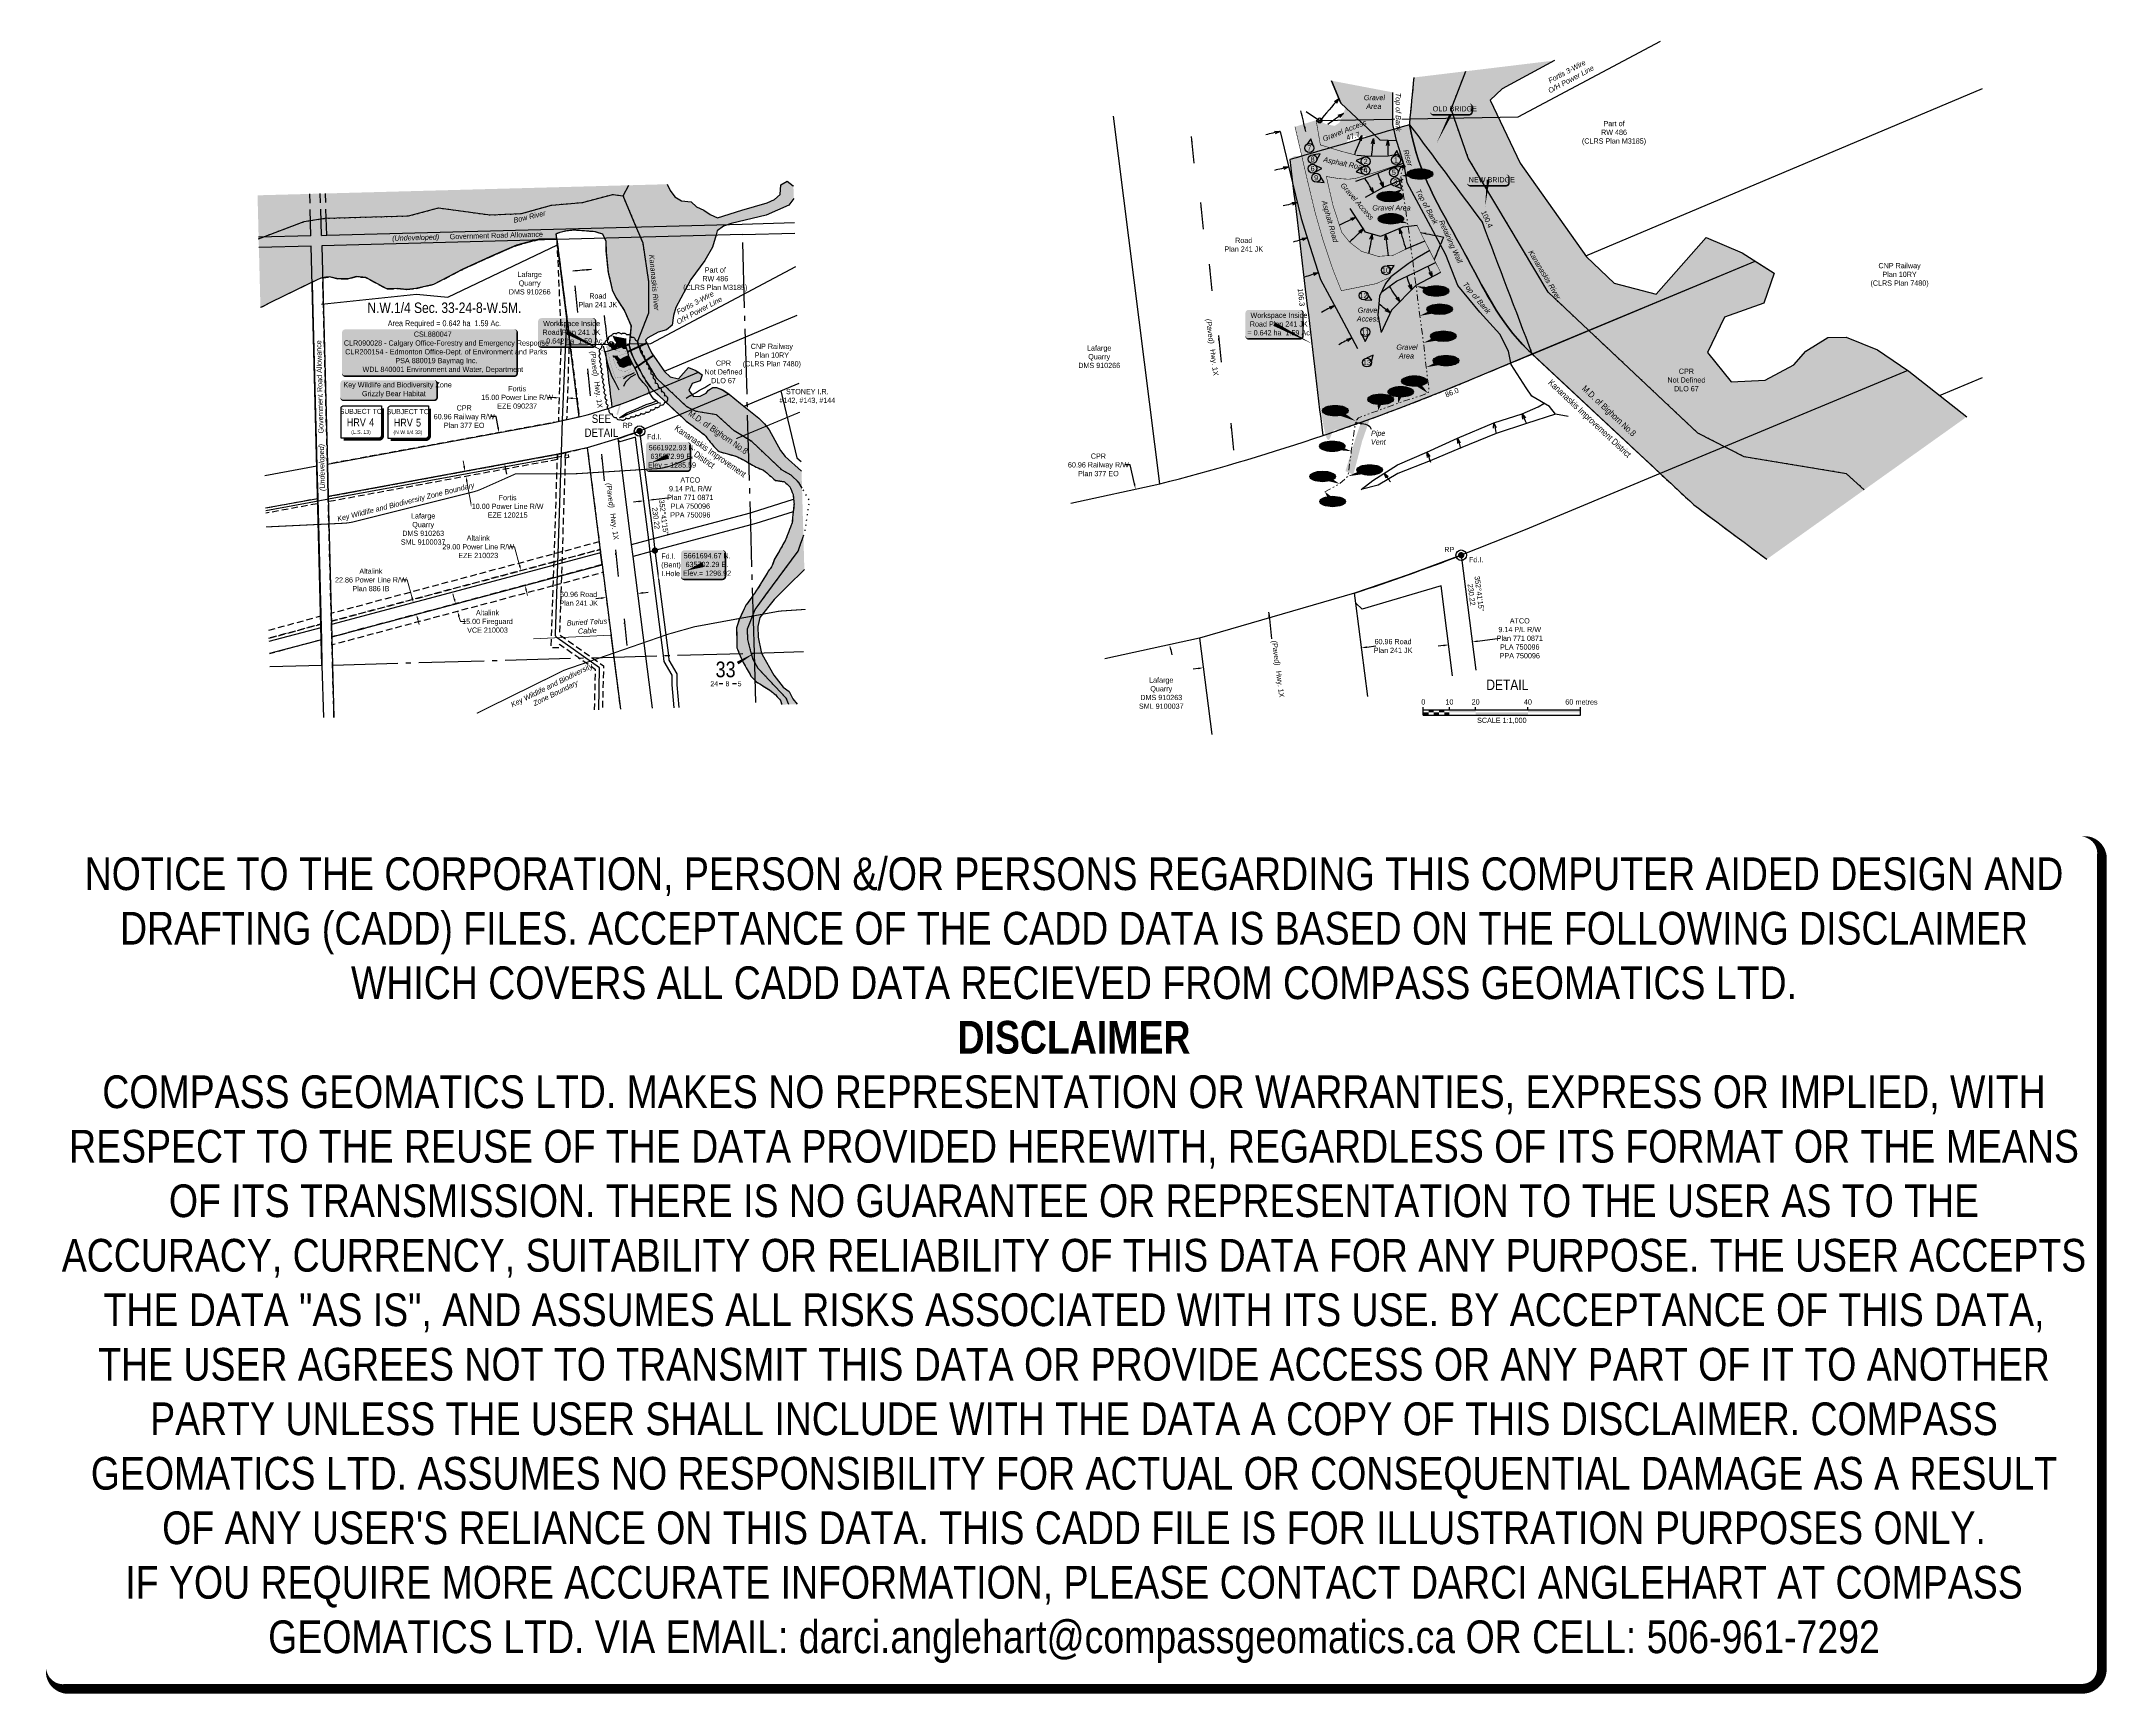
# Model space of a CAD drawing. Extents: x 634529 to 638478, y 5659509 to 5662668.
import ezdxf
from ezdxf.enums import TextEntityAlignment as Align

# ---------------------------------------------------------------- set-up
doc = ezdxf.new("R2010")
doc.units = 0
doc.header["$LTSCALE"] = 5
doc.header["$PDMODE"] = 34
doc.header["$PDSIZE"] = 0.03
for name, pattern in [('BORDER2', [22.225, 6.35, -3.175, 6.35, -3.175, 0, -3.175]), ('CENTERLINEX33', [6.5, 2.5, -1, 0.5, -1, 0.5, -1]), ('DASHDOT2', [12.7, 6.35, -3.175, 0, -3.175]), ('DASHED4', [1.875, 1.25, -0.625]), ('foc-ACCESSROAD', [3.75, 2.5, -1.25]), ('foc-FLOWLINE', [3.75, 2.5, -1.25]), ('foc-QUARTERLINE', [33, 25, -3, 2, -3]), ('foc-UNSURVEYED', [12.5, 10, -2.5]), ('foc-WHEELTRACKS', [2, 0.4, -1.6])]:
    doc.linetypes.add(name, pattern=pattern)
doc.layers.get('Defpoints').update_dxf_attribs({"color": 9})
for name, color, linetype in [('10', 1, 'Continuous'), ('35', 37, 'Continuous'), ('9', 3, 'Continuous'), ('AS-FENCE-DASH', 48, 'foc-FENCE-DASH'), ('AS-POWER', 104, 'foc-POWER'), ('AS-POWER-OH-ATCO PIPELINES', 241, 'foc-OHPOWER'), ('AS-ROADS', 254, 'Continuous'), ('AS-SYMBOL', 7, 'Continuous'), ('AS-WILDLIFE', 131, 'DASHDOT2'), ('AS-WILDLIFE-BLOCK', 131, 'Continuous'), ('C-RW', 13, 'Continuous'), ('C-SYMBOL', 7, 'Continuous'), ('CG-NOTES', 7, 'Continuous'), ('CTW', 7, 'Continuous'), ('DETAIL-T', 7, 'Continuous'), ('F-EZE', 190, 'foc-FLOWLINE'), ('F-RW', 190, 'Continuous'), ('F-VCE', 190, 'foc-FLOWLINE'), ('F-WS', 190, 'foc-ACCESSROAD'), ('L-33', 7, 'Continuous'), ('L-AREAREQUIRED', 7, 'Continuous'), ('L-BD', 7, 'Continuous'), ('L-MON', 1, 'Continuous'), ('L-QSEC', 8, 'foc-QUARTERLINE'), ('L-ROAD-T', 7, 'Continuous'), ('L-SEC', 7, 'Continuous'), ('L-SECLBL', 7, 'Continuous'), ('L-TITLEDB', 4, 'Continuous'), ('L-TITLEDB-T', 4, 'Continuous'), ('L-USEC', 7, 'foc-UNSURVEYED'), ('P-ELEVATION', 7, 'Continuous'), ('P-TEMP WITHIN-BLACK', 5, 'Continuous'), ('PROPOSED-SCOPE', 240, 'Continuous'), ('T-SLOPE', 48, 'Continuous'), ('T-WATER', 160, 'Continuous'), ('T-WATER-H', 133, 'Continuous'), ('T-WATER-P3', 160, 'foc-WHEELTRACKS'), ('T-WATER-T', 170, 'Continuous')]:
    doc.layers.add(name, color=color, linetype=linetype)
doc.layers.add('AS-COUNTY', color=7, linetype='BORDER2', lineweight=60, true_color=0xcc33ff)
doc.layers.add('AS-TELUS-ATCO PIPELINES', color=7, linetype='foc-TEL', lineweight=9, true_color=0xff9c38)
for name, color, linetype, lineweight in [('AS-GENERAL', 48, 'Continuous', 18), ('EXISTING PIPE (EXIST OR HP)', 240, 'CENTERLINEX33', 20), ('F-EZE-T', 190, 'Continuous', 9), ('F-WS-T', 190, 'Continuous', 9), ('T-TEXT', 48, 'Continuous', 18)]:
    doc.layers.add(name, color=color, linetype=linetype, lineweight=lineweight)
doc.layers.add('DISCLAIMER', color=7, linetype='Continuous', plot=False)
doc.layers.add('P-GROUND DISTURBANCE', color=7, linetype='DASHED4', true_color=0x454545)
doc.layers.add('P-GROUND DISTURBANCE-H', color=7, linetype='Continuous', true_color=0x999999)
doc.styles.add('100L', font='ARIALN.TTF', dxfattribs={"height": 11})
doc.styles.add('175L', font='ARIALN.TTF', dxfattribs={"height": 20})
doc.styles.add('240', font='ARIALN.TTF', dxfattribs={"height": 30})
doc.styles.add('80', font='ARIALN.TTF', dxfattribs={"height": 10})
doc.styles.add('80CG', font='ARIALN.TTF', dxfattribs={"height": 10})
doc.styles.add('80L', font='ARIALN.TTF', dxfattribs={"height": 10})
doc.styles.add('80LS', font='ARIALNI.TTF', dxfattribs={"height": 10})
doc.styles.add('foc-LtypeFont', font='ARIALN.TTF', dxfattribs={"height": 7.35})
doc.styles.add('HRV', font='ARIALN.TTF', dxfattribs={"height": 3})
doc.styles.add('SIMPLEX', font='ARIALN.TTF')
doc.styles.add('TXT', font='ARIALN.TTF', dxfattribs={"height": 0.2})
doc.linetypes.add('foc-FENCE-DASH', pattern='A,0.5,-0.5,1,-0.5,1,-0.5,1,-0.5,1,-0.5,["X",foc-LtypeFont,S=0.2,R=0,X=-0.625,Y=-0.75],-0.5', length=7.5)
doc.linetypes.add('foc-OHPOWER', pattern='A,10,-1,["O/P",foc-LtypeFont,S=0.2,R=0,X=-0.5,Y=-0.75],-3.25', length=14.25)
doc.linetypes.add('foc-POWER', pattern='A,6,-1,["P",foc-LtypeFont,S=0.2,R=0,X=-0.625,Y=-0.75],-1.24,4', length=12.24)
doc.linetypes.add('foc-TEL', pattern='A,2,-1,["T",foc-LtypeFont,S=0.2,R=0,X=-0.425,Y=-0.75],-1.24,8', length=12.24)
doc.linetypes.add('foc-TOPO-flowdirection-NOLINE', pattern='A,0,[">",foc-LtypeFont,S=0.3,R=0,X=0,Y=-0.945],-20,[">",foc-LtypeFont,S=0.3,R=0,X=0,Y=-0.945],0', length=20)
doc.dimstyles.new('Compass 5 000', dxfattribs={"dimscale": 5, "dimtxt": 9, "dimasz": 2, "dimexe": 0.2, "dimexo": 0.0625, "dimgap": 0.5, "dimtad": 0, "dimtih": 1, "dimtoh": 1, "dimzin": 0, "dimdsep": 46, "dimtxsty": '80CG', "dimcen": 0.1, "dimse1": 1, "dimse2": 1, "dimclrd": 256, "dimclrt": 256, "dimaunit": 1, "dimadec": 4, "dimazin": 0, "dimtfac": 0.06, "dimtofl": 0, "dimtmove": 0, "dimatfit": 1, "dimfxl": 0.2, "dimtolj": 1, "dimtzin": 0, "dimlwd": -1, "dimarcsym": 0})

# ---------------------------------------------------------------- blocks, each defined once
blk = doc.blocks.new('fdia')
at = {"color": 255, "const_width": 1}
blk.add_lwpolyline([(-0.5, 0, 1), (0.5, 0, 1)], format="xyb", close=True, dxfattribs=at)
blk = doc.blocks.new('Fdiaa')
blk.add_blockref('fdia', (0, 0))
blk = doc.blocks.new('fdib')
at = {"color": 1, "const_width": 1.6}
blk.add_lwpolyline([(-0.4, 0, 1), (0.4, 0, 1)], format="xyb", close=True, dxfattribs=at)
at = {"color": 1}
blk.add_circle((0, 0), 0.8, dxfattribs=at)
blk = doc.blocks.new('Fdibb')
blk.add_blockref('fdib', (0, 0))
blk = doc.blocks.new('fdicc')
for name in ['Fdibb', 'Fdiaa']:
    blk.add_blockref(name, (0, 0))
blk = doc.blocks.new('FDI')
blk.add_blockref('fdicc', (0, 0))
blk = doc.blocks.new('*D421')
at = {"layer": 'Defpoints', "color": 0, "transparency": 16777216}
for p in [(635520.7, 5662011.2), (635535.7, 5662010.7), (635519.9, 5661986.4)]:
    blk.add_point(p, dxfattribs=at)
at = {"layer": 'F-EZE-T', "transparency": 16777216}
for p, q in [((635509.9, 5661986.8), (635498.2, 5661987.2)), ((635544.9, 5661985.6), (635554.8, 5661985.3))]:
    blk.add_line(p, q, dxfattribs=at)
for points in [[(635509.9, 5661988.4), (635509.8, 5661985.1), (635519.9, 5661986.4)], [(635544.9, 5661987.3), (635544.8, 5661983.9), (635534.9, 5661985.9)]]:
    blk.add_solid(points, dxfattribs=at)
at = {"layer": 'F-EZE-T', "transparency": 16777216, "insert": (635439, 5661987.2), "char_height": 10, "attachment_point": 5, "style": '80CG'}
blk.add_mtext('\\A1;Fortis\\P15.00 Power Line R/W\\PEZE 090237 ', dxfattribs=at)
blk = doc.blocks.new('*D422')
at = {"layer": 'Defpoints', "color": 0, "transparency": 16777216}
for p in [(635265.8, 5661832.6), (635267.6, 5661822.8), (635341.1, 5661836.3)]:
    blk.add_point(p, dxfattribs=at)
at = {"layer": 'F-EZE-T', "transparency": 16777216}
for p, q in [((635337.5, 5661855.9), (635335.7, 5661865.8)), ((635342.9, 5661826.4), (635351.6, 5661779)), ((635351.6, 5661779), (635361.6, 5661779))]:
    blk.add_line(p, q, dxfattribs=at)
for points in [[(635339.1, 5661856.2), (635335.8, 5661855.6), (635339.3, 5661846.1)], [(635344.5, 5661826.8), (635341.3, 5661826.1), (635341.1, 5661836.3)]]:
    blk.add_solid(points, dxfattribs=at)
at = {"layer": 'F-EZE-T', "transparency": 16777216, "insert": (635420.8, 5661779), "char_height": 10, "attachment_point": 5, "style": '80CG', "bg_fill": 3, "box_fill_scale": 1.1, "bg_fill_color": 256, "bg_fill_true_color": 13158600, "bg_fill_transparency": 0}
blk.add_mtext('\\A1;Fortis\\P10.00 Power Line R/W\\PEZE 120215 ', dxfattribs=at)
blk = doc.blocks.new('*D423')
at = {"layer": 'Defpoints', "color": 0, "transparency": 16777216}
for p in [(635446.4, 5661656.2), (635362.4, 5661633.8), (635369.9, 5661605.7)]:
    blk.add_point(p, dxfattribs=at)
at = {"layer": 'F-EZE-T', "transparency": 16777216}
for p, q in [((635434.2, 5661701.7), (635424.2, 5661701.7)), ((635443.8, 5661665.9), (635434.2, 5661701.7)), ((635456.4, 5661618.5), (635459, 5661608.8))]:
    blk.add_line(p, q, dxfattribs=at)
for points in [[(635445.4, 5661666.3), (635442.2, 5661665.4), (635446.4, 5661656.2)], [(635458, 5661618.9), (635454.8, 5661618.1), (635453.9, 5661628.2)]]:
    blk.add_solid(points, dxfattribs=at)
at = {"layer": 'F-EZE-T', "transparency": 16777216, "insert": (635364.6, 5661701.7), "char_height": 10, "attachment_point": 5, "style": '80CG'}
blk.add_mtext('\\A1;Altalink\\P29.00 Power Line R/W\\PEZE 210023', dxfattribs=at)
blk = doc.blocks.new('*D424')
at = {"layer": 'C-RW', "transparency": 16777216}
for p, q in [((635671, 5661788.2), (635661.1, 5661786.9)), ((635699.9, 5661791.9), (635732, 5661796))]:
    blk.add_line(p, q, dxfattribs=at)
for points in [[(635670.8, 5661789.8), (635671.2, 5661786.5), (635680.9, 5661789.5)], [(635699.7, 5661793.5), (635700.1, 5661790.2), (635690, 5661790.6)]]:
    blk.add_solid(points, dxfattribs=at)
at = {"layer": 'Defpoints', "color": 0, "transparency": 16777216}
for p in [(635677.2, 5661818.3), (635686.3, 5661819.5), (635690, 5661790.6)]:
    blk.add_point(p, dxfattribs=at)
at = {"layer": 'C-RW', "transparency": 16777216, "insert": (635770, 5661796), "char_height": 10, "attachment_point": 5, "style": '80CG'}
blk.add_mtext('\\A1;ATCO\\P9.14 P/L R/W\\PPlan 771 0871\\PPLA 750096\\PPPA 750096', dxfattribs=at)
blk = doc.blocks.new('*D425')
at = {"layer": 'Defpoints', "color": 0, "transparency": 16777216}
for p in [(635219.4, 5661886), (635404.2, 5661920), (635230.4, 5661826.1)]:
    blk.add_point(p, dxfattribs=at)
at = {"layer": 'L-TITLEDB-T', "transparency": 16777216}
for p, q in [((635398.6, 5661950.5), (635388.6, 5661950.5)), ((635402.4, 5661929.9), (635398.6, 5661950.5)), ((635417, 5661850.2), (635418.9, 5661840.4))]:
    blk.add_line(p, q, dxfattribs=at)
for points in [[(635404, 5661930.2), (635400.8, 5661929.6), (635404.2, 5661920)], [(635418.7, 5661850.6), (635415.4, 5661849.9), (635415.2, 5661860.1)]]:
    blk.add_solid(points, dxfattribs=at)
at = {"layer": 'L-TITLEDB-T', "transparency": 16777216, "insert": (635337.7, 5661950.5), "char_height": 10, "attachment_point": 5, "style": '80CG'}
blk.add_mtext('\\A1;CPR\\P60.96 Railway R/W\\PPlan 377 EO', dxfattribs=at)
blk = doc.blocks.new('*D426')
at = {"layer": 'Defpoints', "color": 0, "transparency": 16777216}
for p in [(635640, 5661847.3), (635579.6, 5661839.6), (635669.7, 5661612.5)]:
    blk.add_point(p, dxfattribs=at)
at = {"layer": 'L-TITLEDB-T', "transparency": 16777216}
for p, q in [((635679.6, 5661613.7), (635689.6, 5661615)), ((635599.4, 5661603.6), (635589.4, 5661602.3))]:
    blk.add_line(p, q, dxfattribs=at)
for points in [[(635679.4, 5661615.4), (635679.8, 5661612.1), (635669.7, 5661612.5)], [(635599.1, 5661605.2), (635599.6, 5661601.9), (635609.3, 5661604.8)]]:
    blk.add_solid(points, dxfattribs=at)
at = {"layer": 'L-TITLEDB-T', "transparency": 16777216, "insert": (635556.5, 5661602.3), "char_height": 10, "attachment_point": 5, "style": '80CG'}
blk.add_mtext('\\A1;60.96 Road\\PPlan 241 JK', dxfattribs=at)
blk = doc.blocks.new('*D427')
at = {"layer": 'Defpoints', "color": 0, "transparency": 16777216}
for p in [(635234.7, 5661593.2), (635240.6, 5661594.8), (635240.6, 5661571.1)]:
    blk.add_point(p, dxfattribs=at)
at = {"layer": 'F-EZE-T', "transparency": 16777216}
for p, q in [((635229, 5661638.4), (635219, 5661638.4)), ((635238, 5661604.4), (635229, 5661638.4)), ((635249.1, 5661563), (635251.7, 5661553.4))]:
    blk.add_line(p, q, dxfattribs=at)
for points in [[(635239.7, 5661604.9), (635236.4, 5661604), (635240.6, 5661594.8)], [(635250.7, 5661563.5), (635247.5, 5661562.6), (635246.5, 5661572.7)]]:
    blk.add_solid(points, dxfattribs=at)
at = {"layer": 'F-EZE-T', "transparency": 16777216, "insert": (635159.4, 5661638.4), "char_height": 10, "attachment_point": 5, "style": '80CG'}
blk.add_mtext('\\A1;Altalink\\P22.86 Power Line R/W\\PPlan 886 IB', dxfattribs=at)
blk = doc.blocks.new('*D428')
at = {"layer": 'Defpoints', "color": 0, "transparency": 16777216}
for p in [(635322.6, 5661593.1), (635325.2, 5661578.3), (635326.5, 5661578.6)]:
    blk.add_point(p, dxfattribs=at)
at = {"layer": 'F-EZE-T', "transparency": 16777216}
for p, q in [((635318.8, 5661602.4), (635316.2, 5661612.1)), ((635327.8, 5661568.6), (635330.4, 5661559)), ((635330.4, 5661559), (635340.4, 5661559))]:
    blk.add_line(p, q, dxfattribs=at)
for points in [[(635320.4, 5661602.9), (635317.2, 5661602), (635321.4, 5661592.8)], [(635329.4, 5661569.1), (635326.2, 5661568.2), (635325.2, 5661578.3)]]:
    blk.add_solid(points, dxfattribs=at)
at = {"layer": 'F-EZE-T', "transparency": 16777216, "insert": (635382.3, 5661559), "char_height": 10, "attachment_point": 5, "style": '80CG'}
blk.add_mtext('\\A1;Altalink\\P15.00 Fireguard\\PVCE 210003', dxfattribs=at)
blk = doc.blocks.new('*U430')
h = blk.add_hatch(color=255)
edge = h.paths.add_edge_path()
edge.add_line((-161.5, -45.5), (161.5, -45.5))
edge.add_arc((161.5, -39.5), 6, 270, 360)
edge.add_line((167.5, -39.5), (167.5, 38))
edge.add_arc((161.5, 38), 6, 0, 90)
edge.add_line((161.5, 44), (-161.5, 44))
edge.add_arc((-161.5, 38), 6, 90, 180)
edge.add_line((-167.5, 38), (-167.5, -39.5))
edge.add_arc((-161.5, -39.5), 6, 180, 270)
at = {"color": 44, "flags": 128}
blk.add_lwpolyline([(-161.5, -45.5, 3, 3, 0), (161.5, -45.5, 3, 3, 0.414214), (167.5, -39.5, 3, 3, 0), (167.5, 38, 3, 0, 0.414214), (161.5, 44, 0, 0, 0), (-161.5, 44, 0, 0, 0.414214), (-167.5, 38, 0, 0, 0), (-167.5, -39.5, 0, 3, 0.414214)], format="xyseb", close=True, dxfattribs=at)
at = {"color": 44, "style": '80'}
blk.add_attdef('ENTER_TEXT_001', (-36, -5), '', height=10, dxfattribs=at)
blk = doc.blocks.new('*D431')
at = {"layer": 'Defpoints', "color": 0, "transparency": 16777216}
for p in [(636616.4, 5661811.1), (636621.2, 5661812.1), (636681.5, 5661513.5)]:
    blk.add_point(p, dxfattribs=at)
at = {"layer": 'L-TITLEDB-T', "transparency": 16777216}
for p, q in [((636611, 5661858.3), (636601, 5661858.3)), ((636619, 5661821.9), (636611, 5661858.3)), ((636688.4, 5661504.8), (636690.5, 5661495))]:
    blk.add_line(p, q, dxfattribs=at)
for points in [[(636620.6, 5661822.2), (636617.4, 5661821.5), (636621.2, 5661812.1)], [(636690, 5661505.1), (636686.8, 5661504.4), (636686.3, 5661514.5)]]:
    blk.add_solid(points, dxfattribs=at)
at = {"layer": 'L-TITLEDB-T', "transparency": 16777216, "insert": (636550.1, 5661858.3), "char_height": 10, "attachment_point": 5, "style": '80CG'}
blk.add_mtext('\\A1;CPR\\P60.96 Railway R/W\\PPlan 377 EO', dxfattribs=at)
blk = doc.blocks.new('*D432')
at = {"layer": 'Defpoints', "color": 0, "transparency": 16777216}
for p in [(636750.8, 5661470.4), (637059.6, 5661458.2), (636757.2, 5661419.9)]:
    blk.add_point(p, dxfattribs=at)
at = {"layer": 'L-TITLEDB-T', "transparency": 16777216}
for p, q in [((637063.1, 5661509.9), (637080.4, 5661512.1)), ((636740.9, 5661469.1), (636731, 5661467.9))]:
    blk.add_line(p, q, dxfattribs=at)
for points in [[(637062.9, 5661511.6), (637063.3, 5661508.2), (637053.2, 5661508.6)], [(636740.7, 5661470.8), (636741.1, 5661467.5), (636750.8, 5661470.4)]]:
    blk.add_solid(points, dxfattribs=at)
at = {"layer": 'L-TITLEDB-T', "transparency": 16777216, "insert": (637113.4, 5661512.1), "char_height": 10, "attachment_point": 5, "style": '80CG'}
blk.add_mtext('\\A1;60.96 Road\\PPlan 241 JK', dxfattribs=at)
blk = doc.blocks.new('*D433')
at = {"layer": 'C-RW', "transparency": 16777216}
for p, q in [((637274.8, 5661521.3), (637317.6, 5661526.8)), ((637209.7, 5661512.9), (637199.7, 5661511.6))]:
    blk.add_line(p, q, dxfattribs=at)
for points in [[(637209.4, 5661514.6), (637209.9, 5661511.3), (637219.6, 5661514.2)], [(637274.6, 5661522.9), (637275.1, 5661519.6), (637264.9, 5661520)]]:
    blk.add_solid(points, dxfattribs=at)
at = {"layer": 'Defpoints', "color": 0, "transparency": 16777216}
for p in [(637212.5, 5661569.4), (637257.8, 5661575.2), (637264.9, 5661520)]:
    blk.add_point(p, dxfattribs=at)
at = {"layer": 'C-RW', "transparency": 16777216, "insert": (637355.6, 5661526.8), "char_height": 10, "attachment_point": 5, "style": '80CG'}
blk.add_mtext('\\A1;ATCO\\P9.14 P/L R/W\\PPlan 771 0871\\PPLA 750096\\PPPA 750096', dxfattribs=at)
blk = doc.blocks.new('*U438')
h = blk.add_hatch(color=255)
edge = h.paths.add_edge_path()
edge.add_line((-49, -28.5), (49, -28.5))
edge.add_arc((49, -22.5), 6, 270, 360)
edge.add_line((55, -22.5), (55, 21))
edge.add_arc((49, 21), 6, 0, 90)
edge.add_line((49, 27), (-49, 27))
edge.add_arc((-49, 21), 6, 90, 180)
edge.add_line((-55, 21), (-55, -22.5))
edge.add_arc((-49, -22.5), 6, 180, 270)
at = {"layer": 'P-GROUND DISTURBANCE-H', "flags": 128}
blk.add_lwpolyline([(-49, -28.5, 3, 3, 0), (49, -28.5, 3, 3, 0.414214), (55, -22.5, 3, 3, 0), (55, 21, 3, 0, 0.414214), (49, 27, 0, 0, 0), (-49, 27, 0, 0, 0.414214), (-55, 21, 0, 0, 0), (-55, -22.5, 0, 3, 0.414214)], format="xyseb", close=True, dxfattribs=at)
blk.add_lwpolyline([(73.2, -38, 0, 7.5, 0), (0, 0, 0, 0, 0)], format="xyseb", dxfattribs=at)
at = {"layer": 'P-GROUND DISTURBANCE', "style": '80'}
blk.add_attdef('ENTER_TEXT_001', (-36, -5), '', height=10, dxfattribs=at)
blk = doc.blocks.new('L-SECLBL')
at = {"layer": '9', "color": 7}
for p, q in [((-5.1, -27.8), (-12.3, -27.8)), ((20.7, -27.8), (13.5, -27.8))]:
    blk.add_line(p, q, dxfattribs=at)
at = {"layer": '10', "color": 2, "style": 'SIMPLEX'}
blk.add_attdef('SEC', text='', height=30, dxfattribs=at).set_placement((0, 0), align=Align.MIDDLE)
at = {"layer": '10', "color": 5, "style": '80L'}
blk.add_attdef('TWP', text='', height=9.5, dxfattribs=at).set_placement((-14.4, -27.4), align=Align.MIDDLE_RIGHT)
blk.add_attdef('RGE', text='', height=9.5, dxfattribs=at).set_placement((3.6, -27.4), align=Align.MIDDLE_CENTER)
blk.add_attdef('MER', text='', height=9.5, dxfattribs=at).set_placement((23.2, -27.4), align=Align.MIDDLE_LEFT)
blk = doc.blocks.new('*U441')
h = blk.add_hatch(color=254)
edge = h.paths.add_edge_path()
edge.add_line((-34, -11.5), (34, -11.5))
edge.add_arc((34, -5.5), 6, 270, 360)
edge.add_line((40, -5.5), (40, 4))
edge.add_arc((34, 4), 6, 0, 90)
edge.add_line((34, 10), (-34, 10))
edge.add_arc((-34, 4), 6, 90, 180)
edge.add_line((-40, 4), (-40, -5.5))
edge.add_arc((-34, -5.5), 6, 180, 270)
at = {"color": 160, "flags": 128}
blk.add_lwpolyline([(-34, -11.5, 3, 3, 0), (34, -11.5, 3, 3, 0.414214), (40, -5.5, 3, 3, 0), (40, 4, 3, 0, 0.414214), (34, 10, 0, 0, 0), (-34, 10, 0, 0, 0.414214), (-40, 4, 0, 0, 0), (-40, -5.5, 0, 3, 0.414214)], format="xyseb", close=True, dxfattribs=at)
at = {"color": 160, "style": '80'}
blk.add_attdef('ENTER_TEXT_001', (-26.8, -4.9), '', height=10, dxfattribs=at)
blk = doc.blocks.new('*U445')
at = {"layer": 'CG-NOTES', "color": 182}
blk.add_lwpolyline([(8.5, -0.7), (13.8, 11.6), (0.7, 8.5)], dxfattribs=at)
blk.add_circle((0, 0), 8.49, dxfattribs=at)
at = {"color": 182, "style": '80L'}
blk.add_attdef('#', text='', height=10, dxfattribs=at).set_placement((0, 0), align=Align.MIDDLE_CENTER)
blk = doc.blocks.new('*U446')
at = {"layer": 'CG-NOTES', "color": 182}
blk.add_lwpolyline([(6.5, 5.5), (1.6, 17.9), (-5.5, 6.5)], dxfattribs=at)
blk.add_circle((0, 0), 8.49, dxfattribs=at)
at = {"color": 182, "style": '80L'}
blk.add_attdef('#', text='', height=10, dxfattribs=at).set_placement((0, 0), align=Align.MIDDLE_CENTER)
blk = doc.blocks.new('riser')
h = blk.add_hatch(color=255)
h.dxf.hatch_style = 1
edge = h.paths.add_edge_path()
edge.add_arc((0, 0), 0.7, 0, 360)
blk.add_hatch(color=48).paths.add_polyline_path([(0.58, -0.15), (-0.58, -0.15, 0.774597)])
at = {"color": 48}
blk.add_line((-0.58, -0.15), (0.58, -0.15), dxfattribs=at)
blk.add_circle((0, 0), 0.6, dxfattribs=at)
blk = doc.blocks.new('*U449')
at = {"layer": 'CG-NOTES', "color": 182}
blk.add_lwpolyline([(-5.5, 6.5), (-17.9, 1.6), (-6.5, -5.5)], dxfattribs=at)
blk.add_circle((0, 0), 8.49, dxfattribs=at)
at = {"color": 182, "style": '80L'}
blk.add_attdef('#', text='', height=10, dxfattribs=at).set_placement((0, 0), align=Align.MIDDLE_CENTER)
blk = doc.blocks.new('*U450')
at = {"layer": 'CG-NOTES', "color": 182}
blk.add_lwpolyline([(0, -8.5), (12.7, -12.7), (8.5, 0)], dxfattribs=at)
blk.add_circle((0, 0), 8.49, dxfattribs=at)
at = {"color": 182, "style": '80L'}
blk.add_attdef('#', text='', height=10, dxfattribs=at).set_placement((0, 0), align=Align.MIDDLE_CENTER)
blk = doc.blocks.new('*U451')
at = {"layer": 'CG-NOTES', "color": 182}
blk.add_lwpolyline([(-7, 4.9), (-17.7, -3.1), (-4.9, -7)], dxfattribs=at)
blk.add_circle((0, 0), 8.49, dxfattribs=at)
at = {"color": 182, "style": '80L'}
blk.add_attdef('#', text='', height=10, dxfattribs=at).set_placement((0, 0), align=Align.MIDDLE_CENTER)
blk = doc.blocks.new('*U454')
at = {"layer": 'CG-NOTES', "color": 182}
blk.add_lwpolyline([(6, -6), (18, 0), (6, 6)], dxfattribs=at)
blk.add_circle((0, 0), 8.49, dxfattribs=at)
at = {"color": 182, "style": '80L'}
blk.add_attdef('#', text='', height=10, dxfattribs=at).set_placement((0, 0), align=Align.MIDDLE_CENTER)
blk = doc.blocks.new('*U453')
at = {"layer": 'CG-NOTES', "color": 182}
blk.add_lwpolyline([(7, 4.9), (3.1, 17.7), (-4.9, 7)], dxfattribs=at)
blk.add_circle((0, 0), 8.49, dxfattribs=at)
at = {"color": 182, "style": '80L'}
blk.add_attdef('#', text='', height=10, dxfattribs=at).set_placement((0, 0), align=Align.MIDDLE_CENTER)
blk = doc.blocks.new('*U455')
at = {"layer": 'CG-NOTES', "color": 182}
blk.add_lwpolyline([(8.4, -1.5), (14.7, 10.3), (1.5, 8.4)], dxfattribs=at)
blk.add_circle((0, 0), 8.49, dxfattribs=at)
at = {"color": 182, "style": '80L'}
blk.add_attdef('#', text='', height=10, dxfattribs=at).set_placement((0, 0), align=Align.MIDDLE_CENTER)
blk = doc.blocks.new('*U452')
at = {"layer": 'CG-NOTES', "color": 182}
blk.add_lwpolyline([(2.2, -8.2), (15.6, -9), (8.2, 2.2)], dxfattribs=at)
blk.add_circle((0, 0), 8.49, dxfattribs=at)
at = {"color": 182, "style": '80L'}
blk.add_attdef('#', text='', height=10, dxfattribs=at).set_placement((0, 0), align=Align.MIDDLE_CENTER)
blk = doc.blocks.new('*U456')
at = {"layer": 'CG-NOTES', "color": 182}
blk.add_lwpolyline([(8.2, -2.2), (15.6, 9), (2.2, 8.2)], dxfattribs=at)
blk.add_circle((0, 0), 8.49, dxfattribs=at)
at = {"color": 182, "style": '80L'}
blk.add_attdef('#', text='', height=10, dxfattribs=at).set_placement((0, 0), align=Align.MIDDLE_CENTER)
blk = doc.blocks.new('*U457')
at = {"layer": 'CG-NOTES', "color": 182}
blk.add_lwpolyline([(-6, -6), (0, -18), (6, -6)], dxfattribs=at)
blk.add_circle((0, 0), 8.49, dxfattribs=at)
at = {"color": 182, "style": '80L'}
blk.add_attdef('#', text='', height=10, dxfattribs=at).set_placement((0, 0), align=Align.MIDDLE_CENTER)
blk = doc.blocks.new('*U458')
at = {"layer": 'CG-NOTES', "color": 182}
blk.add_lwpolyline([(8.5, 0.7), (11.6, 13.8), (-0.7, 8.5)], dxfattribs=at)
blk.add_circle((0, 0), 8.49, dxfattribs=at)
at = {"color": 182, "style": '80L'}
blk.add_attdef('#', text='', height=10, dxfattribs=at).set_placement((0, 0), align=Align.MIDDLE_CENTER)
blk = doc.blocks.new('*U460')
h = blk.add_hatch(color=254)
edge = h.paths.add_edge_path()
edge.add_line((-36.5, -28.5), (36.5, -28.5))
edge.add_arc((36.5, -22.5), 6, 270, 360)
edge.add_line((42.5, -22.5), (42.5, 21))
edge.add_arc((36.5, 21), 6, 0, 90)
edge.add_line((36.5, 27), (-36.5, 27))
edge.add_arc((-36.5, 21), 6, 90, 180)
edge.add_line((-42.5, 21), (-42.5, -22.5))
edge.add_arc((-36.5, -22.5), 6, 180, 270)
at = {"color": 1, "flags": 128}
blk.add_lwpolyline([(-36.5, -28.5, 3, 3, 0), (36.5, -28.5, 3, 3, 0.414214), (42.5, -22.5, 3, 3, 0), (42.5, 21, 3, 0, 0.414214), (36.5, 27, 0, 0, 0), (-36.5, 27, 0, 0, 0.414214), (-42.5, 21, 0, 0, 0), (-42.5, -22.5, 0, 3, 0.414214)], format="xyseb", close=True, dxfattribs=at)
blk.add_lwpolyline([(-31.5, -11.7, 0, 10, 0), (0, 0, 5, 5, 0)], format="xyseb", dxfattribs=at)
at = {"color": 1, "style": '80'}
blk.add_attdef('ENTER_TEXT_001', (-36, -5), '', height=10, dxfattribs=at)
blk = doc.blocks.new('*U461')
at = {"layer": 'P-ELEVATION'}
h = blk.add_hatch(color=111, dxfattribs=at)
h.dxf.hatch_style = 1
edge = h.paths.add_edge_path()
edge.add_ellipse((0, 0), major_axis=(-24.4, 0), ratio=0.410256, start_angle=0, end_angle=360)
at = {"layer": 'P-ELEVATION', "color": 7, "flags": 128}
blk.add_lwpolyline([(0, 0, 12.5, 0, 0), (-14.8, 18.5, 0, 0, 0)], format="xyseb", dxfattribs=at)
at = {"layer": 'P-ELEVATION', "color": 7}
blk.add_ellipse((0, 0), major_axis=(-24.4, 0), ratio=0.410256, dxfattribs=at)
at = {"layer": 'P-ELEVATION', "style": '80'}
blk.add_attdef('ELEVATION', text='', height=10, dxfattribs=at).set_placement((0, 0), align=Align.MIDDLE_CENTER)
blk = doc.blocks.new('*U462')
at = {"layer": 'P-ELEVATION'}
h = blk.add_hatch(color=111, dxfattribs=at)
h.dxf.hatch_style = 1
edge = h.paths.add_edge_path()
edge.add_ellipse((0, 0), major_axis=(-24.4, 0), ratio=0.410256, start_angle=0, end_angle=360)
at = {"layer": 'P-ELEVATION', "color": 7, "flags": 128}
blk.add_lwpolyline([(0, 0, 12.5, 0, 0), (32.2, -14, 0, 0, 0)], format="xyseb", dxfattribs=at)
at = {"layer": 'P-ELEVATION', "color": 7}
blk.add_ellipse((0, 0), major_axis=(-24.4, 0), ratio=0.410256, dxfattribs=at)
at = {"layer": 'P-ELEVATION', "style": '80'}
blk.add_attdef('ELEVATION', text='', height=10, dxfattribs=at).set_placement((0, 0), align=Align.MIDDLE_CENTER)
blk = doc.blocks.new('*U463')
at = {"layer": 'P-ELEVATION'}
h = blk.add_hatch(color=111, dxfattribs=at)
h.dxf.hatch_style = 1
edge = h.paths.add_edge_path()
edge.add_ellipse((0, 0), major_axis=(-24.4, 0), ratio=0.410256, start_angle=0, end_angle=360)
at = {"layer": 'P-ELEVATION', "color": 7, "flags": 128}
blk.add_lwpolyline([(0, 0, 12.5, 0, 0), (-41.3, -12, 0, 0, 0)], format="xyseb", dxfattribs=at)
at = {"layer": 'P-ELEVATION', "color": 7}
blk.add_ellipse((0, 0), major_axis=(-24.4, 0), ratio=0.410256, dxfattribs=at)
at = {"layer": 'P-ELEVATION', "style": '80'}
blk.add_attdef('ELEVATION', text='', height=10, dxfattribs=at).set_placement((0, 0), align=Align.MIDDLE_CENTER)
blk = doc.blocks.new('*U464')
at = {"layer": 'P-ELEVATION'}
h = blk.add_hatch(color=111, dxfattribs=at)
h.dxf.hatch_style = 1
edge = h.paths.add_edge_path()
edge.add_ellipse((0, 0), major_axis=(-24.4, 0), ratio=0.410256, start_angle=0, end_angle=360)
at = {"layer": 'P-ELEVATION', "color": 7, "flags": 128}
blk.add_lwpolyline([(0, 0, 12.5, 0, 0), (36.5, -9.6, 0, 0, 0)], format="xyseb", dxfattribs=at)
at = {"layer": 'P-ELEVATION', "color": 7}
blk.add_ellipse((0, 0), major_axis=(-24.4, 0), ratio=0.410256, dxfattribs=at)
at = {"layer": 'P-ELEVATION', "style": '80'}
blk.add_attdef('ELEVATION', text='', height=10, dxfattribs=at).set_placement((0, 0), align=Align.MIDDLE_CENTER)
blk = doc.blocks.new('*U465')
at = {"layer": 'P-ELEVATION'}
h = blk.add_hatch(color=111, dxfattribs=at)
h.dxf.hatch_style = 1
edge = h.paths.add_edge_path()
edge.add_ellipse((0, 0), major_axis=(-24.4, 0), ratio=0.410256, start_angle=0, end_angle=360)
at = {"layer": 'P-ELEVATION', "color": 7, "flags": 128}
blk.add_lwpolyline([(0, 0, 12.5, 0, 0), (39.1, -19.9, 0, 0, 0)], format="xyseb", dxfattribs=at)
at = {"layer": 'P-ELEVATION', "color": 7}
blk.add_ellipse((0, 0), major_axis=(-24.4, 0), ratio=0.410256, dxfattribs=at)
at = {"layer": 'P-ELEVATION', "style": '80'}
blk.add_attdef('ELEVATION', text='', height=10, dxfattribs=at).set_placement((0, 0), align=Align.MIDDLE_CENTER)
blk = doc.blocks.new('*U466')
at = {"layer": 'P-ELEVATION'}
h = blk.add_hatch(color=111, dxfattribs=at)
h.dxf.hatch_style = 1
edge = h.paths.add_edge_path()
edge.add_ellipse((0, 0), major_axis=(-24.4, 0), ratio=0.410256, start_angle=0, end_angle=360)
at = {"layer": 'P-ELEVATION', "color": 7, "flags": 128}
blk.add_lwpolyline([(0, 0, 12.5, 0, 0), (-5, -21.5, 0, 0, 0)], format="xyseb", dxfattribs=at)
at = {"layer": 'P-ELEVATION', "color": 7}
blk.add_ellipse((0, 0), major_axis=(-24.4, 0), ratio=0.410256, dxfattribs=at)
at = {"layer": 'P-ELEVATION', "style": '80'}
blk.add_attdef('ELEVATION', text='', height=10, dxfattribs=at).set_placement((0, 0), align=Align.MIDDLE_CENTER)
blk = doc.blocks.new('*U467')
at = {"layer": 'P-ELEVATION'}
h = blk.add_hatch(color=111, dxfattribs=at)
h.dxf.hatch_style = 1
edge = h.paths.add_edge_path()
edge.add_ellipse((0, 0), major_axis=(-24.4, 0), ratio=0.410256, start_angle=0, end_angle=360)
at = {"layer": 'P-ELEVATION', "color": 7, "flags": 128}
blk.add_lwpolyline([(0, 0, 12.5, 0, 0), (26.2, -23.3, 0, 0, 0)], format="xyseb", dxfattribs=at)
at = {"layer": 'P-ELEVATION', "color": 7}
blk.add_ellipse((0, 0), major_axis=(-24.4, 0), ratio=0.410256, dxfattribs=at)
at = {"layer": 'P-ELEVATION', "style": '80'}
blk.add_attdef('ELEVATION', text='', height=10, dxfattribs=at).set_placement((0, 0), align=Align.MIDDLE_CENTER)
blk = doc.blocks.new('*U468')
at = {"layer": 'P-ELEVATION'}
h = blk.add_hatch(color=111, dxfattribs=at)
h.dxf.hatch_style = 1
edge = h.paths.add_edge_path()
edge.add_ellipse((0, 0), major_axis=(-24.4, 0), ratio=0.410256, start_angle=0, end_angle=360)
at = {"layer": 'P-ELEVATION', "color": 7, "flags": 128}
blk.add_lwpolyline([(0, 0, 12.5, 0, 0), (-37.9, -12.6, 0, 0, 0)], format="xyseb", dxfattribs=at)
at = {"layer": 'P-ELEVATION', "color": 7}
blk.add_ellipse((0, 0), major_axis=(-24.4, 0), ratio=0.410256, dxfattribs=at)
at = {"layer": 'P-ELEVATION', "style": '80'}
blk.add_attdef('ELEVATION', text='', height=10, dxfattribs=at).set_placement((0, 0), align=Align.MIDDLE_CENTER)
blk = doc.blocks.new('*U469')
at = {"layer": 'P-ELEVATION'}
h = blk.add_hatch(color=111, dxfattribs=at)
h.dxf.hatch_style = 1
edge = h.paths.add_edge_path()
edge.add_ellipse((0, 0), major_axis=(-24.4, 0), ratio=0.410256, start_angle=0, end_angle=360)
at = {"layer": 'P-ELEVATION', "color": 7, "flags": 128}
blk.add_lwpolyline([(0, 0, 12.5, 0, 0), (-38.2, 9.4, 0, 0, 0)], format="xyseb", dxfattribs=at)
at = {"layer": 'P-ELEVATION', "color": 7}
blk.add_ellipse((0, 0), major_axis=(-24.4, 0), ratio=0.410256, dxfattribs=at)
at = {"layer": 'P-ELEVATION', "style": '80'}
blk.add_attdef('ELEVATION', text='', height=10, dxfattribs=at).set_placement((0, 0), align=Align.MIDDLE_CENTER)
blk = doc.blocks.new('*U470')
at = {"layer": 'P-ELEVATION'}
h = blk.add_hatch(color=111, dxfattribs=at)
h.dxf.hatch_style = 1
edge = h.paths.add_edge_path()
edge.add_ellipse((0, 0), major_axis=(-24.4, 0), ratio=0.410256, start_angle=0, end_angle=360)
at = {"layer": 'P-ELEVATION', "color": 7, "flags": 128}
blk.add_lwpolyline([(0, 0, 12.5, 0, 0), (32.1, -8.7, 0, 0, 0)], format="xyseb", dxfattribs=at)
at = {"layer": 'P-ELEVATION', "color": 7}
blk.add_ellipse((0, 0), major_axis=(-24.4, 0), ratio=0.410256, dxfattribs=at)
at = {"layer": 'P-ELEVATION', "style": '80'}
blk.add_attdef('ELEVATION', text='', height=10, dxfattribs=at).set_placement((0, 0), align=Align.MIDDLE_CENTER)
blk = doc.blocks.new('*U471')
at = {"layer": 'P-ELEVATION'}
h = blk.add_hatch(color=111, dxfattribs=at)
h.dxf.hatch_style = 1
edge = h.paths.add_edge_path()
edge.add_ellipse((0, 0), major_axis=(-24.4, 0), ratio=0.410256, start_angle=0, end_angle=360)
at = {"layer": 'P-ELEVATION', "color": 7, "flags": 128}
blk.add_lwpolyline([(0, 0, 12.5, 0, 0), (24.6, 14.5, 0, 0, 0)], format="xyseb", dxfattribs=at)
at = {"layer": 'P-ELEVATION', "color": 7}
blk.add_ellipse((0, 0), major_axis=(-24.4, 0), ratio=0.410256, dxfattribs=at)
at = {"layer": 'P-ELEVATION', "style": '80'}
blk.add_attdef('ELEVATION', text='', height=10, dxfattribs=at).set_placement((0, 0), align=Align.MIDDLE_CENTER)
blk = doc.blocks.new('*U472')
at = {"layer": 'P-ELEVATION'}
h = blk.add_hatch(color=111, dxfattribs=at)
h.dxf.hatch_style = 1
edge = h.paths.add_edge_path()
edge.add_ellipse((0, 0), major_axis=(-24.4, 0), ratio=0.410256, start_angle=0, end_angle=360)
at = {"layer": 'P-ELEVATION', "color": 7, "flags": 128}
blk.add_lwpolyline([(0, 0, 12.5, 0, 0), (-36.7, -3.8, 0, 0, 0)], format="xyseb", dxfattribs=at)
at = {"layer": 'P-ELEVATION', "color": 7}
blk.add_ellipse((0, 0), major_axis=(-24.4, 0), ratio=0.410256, dxfattribs=at)
at = {"layer": 'P-ELEVATION', "style": '80'}
blk.add_attdef('ELEVATION', text='', height=10, dxfattribs=at).set_placement((0, 0), align=Align.MIDDLE_CENTER)
blk = doc.blocks.new('HRV')
blk.add_lwpolyline([(-35.1, 31.6), (37.2, 31.6), (37.2, -25.5, -0.414214), (32.2, -30.5), (-40.1, -30.5), (-40.1, 26.6, -0.414214)], format="xyb", close=True)
at = {"const_width": 5, "flags": 128}
blk.add_lwpolyline([(-35.1, -33), (32.2, -33, 0.414214), (39.7, -25.5), (39.7, 26.6)], format="xyb", dxfattribs=at)
at = {"style": '80L'}
blk.add_text('SUBJECT TO', height=9.5, dxfattribs=at).set_placement((-2, 13.1), align=Align.BOTTOM_CENTER)
blk.add_attdef('(N.W.1/4 00)', text='', height=7.12, dxfattribs=at).set_placement((-2, -24.4), align=Align.BOTTOM_CENTER)
at = {"layer": 'CTW', "color": 3, "style": 'HRV'}
blk.add_text('HRV', height=15, dxfattribs=at).set_placement((-10.9, -0.2), align=Align.MIDDLE_CENTER)
blk.add_attdef('0', text='', height=15, dxfattribs=at).set_placement((18.3, -0.2), align=Align.MIDDLE_CENTER)
blk = doc.blocks.new('*U482')
h = blk.add_hatch(color=255)
edge = h.paths.add_edge_path()
edge.add_line((-86.5, -20), (86.5, -20))
edge.add_arc((86.5, -14), 6, 270, 360)
edge.add_line((92.5, -14), (92.5, 12.5))
edge.add_arc((86.5, 12.5), 6, 0, 90)
edge.add_line((86.5, 18.5), (-86.5, 18.5))
edge.add_arc((-86.5, 12.5), 6, 90, 180)
edge.add_line((-92.5, 12.5), (-92.5, -14))
edge.add_arc((-86.5, -14), 6, 180, 270)
at = {"color": 131, "flags": 128}
blk.add_lwpolyline([(-86.5, -20, 3, 3, 0), (86.5, -20, 3, 3, 0.414214), (92.5, -14, 3, 3, 0), (92.5, 12.5, 3, 0, 0.414214), (86.5, 18.5, 0, 0, 0), (-86.5, 18.5, 0, 0, 0.414214), (-92.5, 12.5, 0, 0, 0), (-92.5, -14, 0, 3, 0.414214)], format="xyseb", close=True, dxfattribs=at)
at = {"color": 131, "style": '80'}
blk.add_attdef('ENTER_TEXT_001', (-36, -5), '', height=10, dxfattribs=at)
blk = doc.blocks.new('RP')
at = {"layer": '35', "color": 3}
blk.add_circle((0, 0), 10, dxfattribs=at)
at = {"layer": '35', "color": 3, "style": '80'}
blk.add_attdef('RP_001', (-32.4, 5.8), '', height=10, dxfattribs=at)
blk = doc.blocks.new('*U478')
at = {"color": 0}
for p, q in [((-150, 0), (-150, 15)), ((-150, 10), (150.2, 10)), ((-150, 0), (150.2, 0)), ((-100, 10), (-100, 15)), ((-50, 10), (-50, 15)), ((50, 10), (50, 15)), ((150.2, 0), (150.2, 15))]:
    blk.add_line(p, q, dxfattribs=at)
for points in [[(-150, 5), (-140, 5), (-150, 0), (-140, 0)], [(-140, 10), (-130, 10), (-140, 5), (-130, 5)], [(-130, 5), (-120, 5), (-130, 0), (-120, 0)], [(-120, 10), (-110, 10), (-120, 5), (-110, 5)], [(-110, 5), (-100, 5), (-110, 0), (-100, 0)], [(-100, 10), (-50, 10), (-100, 5), (-50, 5)], [(-50, 5), (50, 5), (-50, 0), (50, 0)], [(50, 10), (150.2, 10), (50, 5), (150.2, 5)]]:
    blk.add_solid(points, dxfattribs=at)
at = {"color": 0, "style": '80'}
blk.add_text('metres', height=10, dxfattribs=at).set_placement((162.2, 20), align=Align.CENTER)
at = {"color": 0, "char_height": 10, "style": '80'}
for s, insert, attachment_point in [('0', (-150, 30.2), 2), ('10', (-100, 30.2), 2), ('20', (-50, 30.2), 2), ('40', (50, 30.2), 2), ('60', (136.7, 30.2), 3), ('SCALE 1:1,000', (0.1, -5), 2)]:
    blk.add_mtext(s, dxfattribs=dict(at, insert=insert, attachment_point=attachment_point))
blk = doc.blocks.new('SP2')
at = {"layer": 'AS-POWER'}
for p, q in [((0.68, -0.68), (-0.68, 0.68)), ((-0.68, -0.68), (0.68, 0.68))]:
    blk.add_line(p, q, dxfattribs=at)
blk.add_circle((0, 0), 0.96, dxfattribs=at)
blk = doc.blocks.new('Disclaimer_Legal')
at = {"layer": 'DISCLAIMER', "color": 254, "flags": 128}
blk.add_lwpolyline([(-3612.9, -1104.6, 37.5, 37.5, 0), (4096.1, -1104.6, 37.5, 37.5, 0.414214), (4171.1, -1029.6, 37.5, 37.5, 0), (4171.1, 2078.7, 37.5, 0, 0.414214), (4096.1, 2153.7, 0, 0, 0), (-3612.9, 2153.7, 0, 0, 0.414214), (-3687.9, 2078.7, 0, 0, 0), (-3687.9, -1029.6, 0, 37.5, 0.414214)], format="xyseb", close=True, dxfattribs=at)
at = {"layer": 'DISCLAIMER', "color": 254, "insert": (241.6, 533.9), "char_height": 125, "width": 7717.568, "attachment_point": 5, "style": '80'}
blk.add_mtext('NOTICE TO THE CORPORATION, PERSON &/OR PERSONS REGARDING THIS COMPUTER AIDED DESIGN AND DRAFTING (CADD) FILES. ACCEPTANCE OF THE CADD DATA IS BASED ON THE FOLLOWING DISCLAIMER WHICH COVERS ALL CADD DATA RECIEVED FROM COMPASS GEOMATICS LTD.\\P{\\fArial Narrow|b1|i0|c0|p34;DISCLAIMER}\\PCOMPASS GEOMATICS LTD. MAKES NO REPRESENTATION OR WARRANTIES, EXPRESS OR IMPLIED, WITH RESPECT TO THE REUSE OF THE DATA PROVIDED HEREWITH, REGARDLESS OF ITS FORMAT OR THE MEANS OF ITS TRANSMISSION. THERE IS NO GUARANTEE OR REPRESENTATION TO THE USER AS TO THE ACCURACY, CURRENCY, SUITABILITY OR RELIABILITY OF THIS DATA FOR ANY PURPOSE. THE USER ACCEPTS THE DATA "AS IS", AND ASSUMES ALL RISKS ASSOCIATED WITH ITS USE. BY ACCEPTANCE OF THIS DATA, THE USER AGREES NOT TO TRANSMIT THIS DATA OR PROVIDE ACCESS OR ANY PART OF IT TO ANOTHER PARTY UNLESS THE USER SHALL INCLUDE WITH THE DATA A COPY OF THIS DISCLAIMER. COMPASS GEOMATICS LTD. ASSUMES NO RESPONSIBILITY FOR ACTUAL OR CONSEQUENTIAL DAMAGE AS A RESULT OF ANY USER\'S RELIANCE ON THIS DATA. THIS CADD FILE IS FOR ILLUSTRATION PURPOSES ONLY.\\PIF YOU REQUIRE MORE ACCURATE INFORMATION, PLEASE CONTACT DARCI ANGLEHART AT COMPASS GEOMATICS LTD. VIA EMAIL: darci.anglehart@compassgeomatics.ca OR CELL: 506-961-7292', dxfattribs=at)

msp = doc.modelspace()

# ---------------------------------------------------------------- hatches: boundary and pattern name
at = {"layer": 'AS-ROADS'}
h = msp.add_hatch(color=256, dxfattribs=at)
h.dxf.hatch_style = 1
h.paths.add_polyline_path([(636995.603, 5662592.692), (637013.575, 5662549.436), (637022.794, 5662541.087), (637011.269, 5662512.772), (637002.051, 5662506.299), (636988.466, 5662508.835), (636966.308, 5662517.213), (636974.436, 5662469.896), (637014.215, 5662457.791), (637023.574, 5662474.648), (637034.543, 5662487.427), (637053.965, 5662487.662), (637088.208, 5662479.334), (637119.98, 5662478.439), (637113.172, 5662508.665), (637112.817, 5662570.383)])
h = msp.add_hatch(color=256, dxfattribs=at)
h.dxf.hatch_style = 1
h.paths.add_polyline_path([(637203.576, 5662279.747), (637159.455, 5662253.785), (637142.483, 5662242.826), (637109.306, 5662217.647), (637081.425, 5662204.767), (637014.571, 5662191.207), (636998.765, 5662230.632), (636979.167, 5662288.908), (636964.337, 5662341.053), (636950.487, 5662398.654), (636925.922, 5662504.594), (636966.308, 5662517.213), (636974.436, 5662469.896), (637014.215, 5662457.791), (637044.972, 5662449.718), (637067.09, 5662447.808), (637103.779, 5662448.413), (637128.128, 5662452.703), (637133.099, 5662435.395), (637109.696, 5662427.345), (637077.114, 5662416.581), (637042.651, 5662406.167), (637028.551, 5662404.296), (637010.409, 5662405.472), (636985.895, 5662409.503), (636998.835, 5662353.247), (637015.261, 5662302.889), (637030.266, 5662284.066), (637052.83, 5662266.575), (637084.807, 5662256.846), (637113.422, 5662258.862), (637136.031, 5662269.766), (637195.162, 5662295.384)])
h = msp.add_hatch(color=256, dxfattribs=at)
h.dxf.hatch_style = 1
h.paths.add_polyline_path([(637128.128, 5662452.703), (637133.099, 5662435.393), (637316.587, 5662518.8), (637308.92, 5662534.885)])
h = msp.add_hatch(color=256, dxfattribs=at)
h.dxf.hatch_style = 1
h.paths.add_polyline_path([(637178.578, 5662326.146), (637140.052, 5662397.544), (637138.577, 5662406.628), (637095.081, 5662389.341), (637060.798, 5662370.034), (637031.477, 5662403.811), (637030.869, 5662404.604), (637028.551, 5662404.296), (637010.409, 5662405.472), (636985.895, 5662409.503), (636991.077, 5662386.635), (636999.96, 5662393.312), (637031.542, 5662348.531), (637060.953, 5662303.229), (637089.619, 5662294.545), (637132.009, 5662312.972), (637159.345, 5662315.768)])
h = msp.add_hatch(color=256, dxfattribs=at)
h.dxf.hatch_style = 1
h.paths.add_polyline_path([(637195.162, 5662295.384), (637203.576, 5662279.747), (637380.8, 5662400.691), (637370.602, 5662415.111)])
h = msp.add_hatch(color=256, dxfattribs=at)
h.dxf.hatch_style = 1
h.paths.add_polyline_path([(637204.356, 5662225.985), (637227.335, 5662186.45), (637262.053, 5662132.46), (637291.029, 5662064.059), (637276.833, 5662039.105), (637200.075, 5661994.674), (637121.871, 5661967.578), (637069.286, 5661946.431), (637054.47, 5661904.225), (637037.519, 5661839.756), (637022.343, 5661846.423), (637041.316, 5661907.491), (637058.577, 5661958.715), (637053.79, 5662026.075), (637045.267, 5662081.036), (637036.744, 5662140.208), (637014.571, 5662191.207), (637081.425, 5662204.767), (637109.306, 5662217.647), (637099.162, 5662204.862), (637087.783, 5662180.768), (637084.432, 5662144.334), (637090.784, 5662111.127), (637110.356, 5662153.863), (637157.234, 5662201.216)])
h = msp.add_hatch(color=256, dxfattribs=at)
h.dxf.hatch_style = 1
h.paths.add_polyline_path([(635664.981, 5662041.705), (635656.157, 5662036.513), (635652.762, 5662034.321), (635646.127, 5662029.285), (635640.551, 5662026.709), (635627.18, 5662023.997), (635624.019, 5662031.882), (635620.099, 5662043.537), (635617.133, 5662053.966), (635614.363, 5662065.487), (635609.45, 5662086.674), (635617.527, 5662089.198), (635619.153, 5662079.735), (635627.109, 5662077.314), (635633.26, 5662075.699), (635637.684, 5662075.317), (635645.022, 5662075.438), (635649.891, 5662076.296), (635650.886, 5662072.835), (635646.205, 5662071.225), (635639.689, 5662069.072), (635632.796, 5662066.989), (635629.976, 5662066.615), (635626.348, 5662066.85), (635621.445, 5662067.656), (635624.033, 5662056.405), (635627.318, 5662046.333), (635630.319, 5662042.569), (635634.832, 5662039.071), (635641.227, 5662037.125), (635646.95, 5662037.528), (635651.472, 5662039.709), (635663.298, 5662044.833)])
h = msp.add_hatch(color=256, dxfattribs=at)
h.dxf.hatch_style = 1
h.paths.add_polyline_path([(635623.386, 5662104.294), (635626.981, 5662095.643), (635628.824, 5662093.973), (635626.52, 5662088.31), (635624.676, 5662087.016), (635621.959, 5662087.523), (635617.527, 5662089.198), (635619.153, 5662079.735), (635627.109, 5662077.314), (635628.981, 5662080.685), (635631.174, 5662083.241), (635635.059, 5662083.288), (635641.907, 5662081.623), (635648.262, 5662081.444), (635646.9, 5662087.489), (635646.829, 5662099.832)])
h = msp.add_hatch(color=256, dxfattribs=at)
h.dxf.hatch_style = 1
h.paths.add_polyline_path([(635649.891, 5662076.296), (635650.886, 5662072.834), (635687.583, 5662089.516), (635686.05, 5662092.733)])
h = msp.add_hatch(color=256, dxfattribs=at)
h.dxf.hatch_style = 1
h.paths.add_polyline_path([(635659.981, 5662050.985), (635652.276, 5662065.264), (635651.981, 5662067.081), (635643.282, 5662063.624), (635636.425, 5662059.762), (635630.561, 5662066.518), (635630.44, 5662066.677), (635629.976, 5662066.615), (635626.348, 5662066.85), (635621.445, 5662067.656), (635622.481, 5662063.083), (635624.258, 5662064.418), (635630.574, 5662055.462), (635636.456, 5662046.401), (635642.189, 5662044.665), (635650.668, 5662048.35), (635656.135, 5662048.909)])
h = msp.add_hatch(color=256, dxfattribs=at)
h.dxf.hatch_style = 1
h.paths.add_polyline_path([(635663.298, 5662044.833), (635664.981, 5662041.705), (635700.426, 5662065.894), (635698.386, 5662068.778)])
h = msp.add_hatch(color=256, dxfattribs=at)
h.dxf.hatch_style = 1
h.paths.add_polyline_path([(635665.137, 5662030.953), (635669.733, 5662023.046), (635676.676, 5662012.248), (635682.471, 5661998.568), (635679.632, 5661993.577), (635664.281, 5661984.69), (635648.64, 5661979.271), (635638.123, 5661975.042), (635635.16, 5661966.601), (635631.77, 5661953.707), (635628.734, 5661955.04), (635632.529, 5661967.254), (635635.981, 5661977.499), (635635.024, 5661990.971), (635633.319, 5662001.963), (635631.614, 5662013.797), (635627.18, 5662023.997), (635640.551, 5662026.709), (635646.127, 5662029.285), (635644.098, 5662026.728), (635641.822, 5662021.909), (635641.152, 5662014.623), (635642.423, 5662007.981), (635646.337, 5662016.528), (635655.712, 5662025.999)])
at = {"layer": 'P-GROUND DISTURBANCE-H'}
h = msp.add_hatch(color=256, dxfattribs=at)
h.dxf.hatch_style = 1
edge = h.paths.add_edge_path()
edge.add_spline(control_points=[(637379.551, 5662070.158), (637335.904, 5662051.998), (637292.256, 5662033.838), (637248.609, 5662015.679), (637237.502, 5662011.112), (637226.394, 5662006.546), (637215.287, 5662001.98), (637204.14, 5661997.508), (637192.993, 5661993.037), (637181.846, 5661988.565), (637170.662, 5661984.19), (637159.478, 5661979.816), (637148.294, 5661975.442), (637137.072, 5661971.162), (637125.85, 5661966.882), (637114.628, 5661962.602), (637103.371, 5661958.419), (637092.114, 5661954.235), (637080.857, 5661950.051), (637069.564, 5661945.965), (637058.271, 5661941.879), (637046.977, 5661937.792), (637035.649, 5661933.803), (637024.322, 5661929.813), (637012.994, 5661925.824), (637001.654, 5661921.939), (636990.314, 5661918.053), (636978.973, 5661914.168), (636958.027, 5662090.05), (636937.081, 5662265.931), (636916.135, 5662441.813), (636992.459, 5662464.029), (637068.784, 5662486.245), (637145.108, 5662508.461), (637146.622, 5662500.268), (637162.797, 5662412.745), (637250.129, 5662272.545), (637319.191, 5662126.216), (637376.302, 5662073.175), (637379.547, 5662070.162), (637379.551, 5662070.158)], knot_values=[0, 0, 0, 0, 1, 1, 1, 2, 2, 2, 3, 3, 3, 4, 4, 4, 5, 5, 5, 6, 6, 6, 7, 7, 7, 8, 8, 8, 9, 9, 9, 10, 10, 10, 11, 11, 11, 15.99117857, 64.31610744, 108.38151675, 111.03583614, 111.03703661, 111.03703661, 111.03703661, 111.03703661], weights=[1, 1, 1, 1, 1, 1, 1, 1, 1, 1, 1, 1, 1, 1, 1, 1, 1, 1, 1, 1, 1, 1, 1, 1, 1, 1, 1, 1, 1, 1, 1, 1, 1, 1, 1, 1, 1, 1, 1, 1, 1], degree=3, periodic=0)
h = msp.add_hatch(color=256, dxfattribs=at)
h.dxf.hatch_style = 1
edge = h.paths.add_edge_path()
edge.add_spline(control_points=[(635700.176, 5661999.787), (635691.447, 5661996.155), (635682.717, 5661992.523), (635673.988, 5661988.891), (635671.766, 5661987.978), (635669.545, 5661987.065), (635667.323, 5661986.152), (635665.094, 5661985.257), (635662.864, 5661984.363), (635660.635, 5661983.469), (635658.398, 5661982.594), (635656.161, 5661981.719), (635653.924, 5661980.844), (635651.68, 5661979.988), (635649.436, 5661979.132), (635647.191, 5661978.276), (635644.94, 5661977.439), (635642.689, 5661976.603), (635640.437, 5661975.766), (635638.179, 5661974.949), (635635.92, 5661974.131), (635633.661, 5661973.314), (635631.396, 5661972.516), (635629.13, 5661971.718), (635626.865, 5661970.921), (635624.597, 5661970.143), (635622.328, 5661969.366), (635620.06, 5661968.589), (635615.871, 5662003.766), (635611.682, 5662038.942), (635607.493, 5662074.118), (635622.758, 5662078.562), (635638.022, 5662083.005), (635653.287, 5662087.448), (635653.59, 5662085.809), (635656.825, 5662068.305), (635674.292, 5662040.265), (635688.104, 5662010.999), (635699.526, 5662000.391), (635700.175, 5661999.788), (635700.176, 5661999.787)], knot_values=[0, 0, 0, 0, 1, 1, 1, 2, 2, 2, 3, 3, 3, 4, 4, 4, 5, 5, 5, 6, 6, 6, 7, 7, 7, 8, 8, 8, 9, 9, 9, 10, 10, 10, 11, 11, 11, 15.99117857, 64.31610744, 108.38151675, 111.03583614, 111.03703661, 111.03703661, 111.03703661, 111.03703661], weights=[1, 1, 1, 1, 1, 1, 1, 1, 1, 1, 1, 1, 1, 1, 1, 1, 1, 1, 1, 1, 1, 1, 1, 1, 1, 1, 1, 1, 1, 1, 1, 1, 1, 1, 1, 1, 1, 1, 1, 1, 1], degree=3, periodic=0)
at = {"layer": 'T-WATER-H'}
h = msp.add_hatch(color=256, dxfattribs=at)
h.dxf.hatch_style = 1
edge = h.paths.add_edge_path()
edge.add_spline(control_points=[(637144.657, 5662510.736), (637147.463, 5662540.071), (637150.269, 5662569.406), (637153.075, 5662598.741)], knot_values=[0, 0, 0, 0, 1, 1, 1, 1], weights=[1, 1, 1, 1], degree=3, periodic=0)
edge.add_line((637153.075, 5662598.741), (637422.084, 5662631.226))
edge.add_line((637422.084, 5662631.226), (637322.167, 5662577.18))
edge.add_line((637322.167, 5662577.18), (637299.124, 5662555.437))
edge.add_line((637299.124, 5662555.437), (637356.526, 5662435.011))
edge.add_line((637356.526, 5662435.011), (637483.153, 5662255.984))
edge.add_line((637483.153, 5662255.984), (637536.058, 5662205.674))
edge.add_line((637536.058, 5662205.674), (637616.459, 5662184.396))
edge.add_line((637616.459, 5662184.396), (637712.226, 5662292.887))
edge.add_line((637712.226, 5662292.887), (637780.641, 5662263.718))
edge.add_line((637780.641, 5662263.718), (637842.216, 5662224.581))
edge.add_line((637842.216, 5662224.581), (637822.022, 5662167.334))
edge.add_line((637822.022, 5662167.334), (637747.239, 5662140.789))
edge.add_line((637747.239, 5662140.789), (637714.458, 5662072.935))
edge.add_line((637714.458, 5662072.935), (637759.564, 5662017.17))
edge.add_line((637759.564, 5662017.17), (637824.482, 5662020.463))
edge.add_line((637824.482, 5662020.463), (637879.685, 5662049.266))
edge.add_line((637879.685, 5662049.266), (637902.391, 5662075.842))
edge.add_line((637902.391, 5662075.842), (637944.497, 5662102.089))
edge.add_line((637944.497, 5662102.089), (637979.678, 5662102.463))
edge.add_line((637979.678, 5662102.463), (638039.386, 5662078.392))
edge.add_line((638039.386, 5662078.392), (638099.165, 5662037.435))
edge.add_line((638099.165, 5662037.435), (638210.019, 5661950.151))
edge.add_line((638210.019, 5661950.151), (637827.827, 5661677.918))
edge.add_spline(control_points=[(637827.827, 5661677.918), (637781.375, 5661712.549), (637734.923, 5661747.18), (637688.471, 5661781.811)], knot_values=[104.03150783, 104.03150783, 104.03150783, 104.03150783, 105.03150783, 105.03150783, 105.03150783, 105.03150783], weights=[1, 1, 1, 1], degree=3, periodic=0)
edge.add_spline(control_points=[(637688.471, 5661781.811), (637667.014, 5661801.838), (637645.556, 5661821.865), (637624.099, 5661841.891)], knot_values=[103.03150783, 103.03150783, 103.03150783, 103.03150783, 104.03150783, 104.03150783, 104.03150783, 104.03150783], weights=[1, 1, 1, 1], degree=3, periodic=0)
edge.add_spline(control_points=[(637624.099, 5661841.891), (637542.583, 5661917.983), (637461.066, 5661994.075), (637379.55, 5662070.167)], knot_values=[102.03150783, 102.03150783, 102.03150783, 102.03150783, 103.03150783, 103.03150783, 103.03150783, 103.03150783], weights=[1, 1, 1, 1], degree=3, periodic=0)
edge.add_spline(control_points=[(637379.55, 5662070.167), (637379.545, 5662070.171), (637376.301, 5662073.185), (637319.19, 5662126.226), (637250.127, 5662272.555), (637162.8, 5662412.746), (637146.624, 5662500.259), (637145.111, 5662508.444)], knot_values=[2, 2, 2, 2, 2.00120047, 4.65551986, 48.72092917, 97.04585804, 102.03150783, 102.03150783, 102.03150783, 102.03150783], weights=[1, 1, 1, 1, 1, 1, 1, 1], degree=3, periodic=0)
edge.add_spline(control_points=[(637145.111, 5662508.444), (637144.96, 5662509.208), (637144.809, 5662509.972), (637144.657, 5662510.736)], knot_values=[1, 1, 1, 1, 2, 2, 2, 2], weights=[1, 1, 1, 1], degree=3, periodic=0)
h = msp.add_hatch(color=256, dxfattribs=at)
h.dxf.hatch_style = 1
edge = h.paths.add_edge_path()
edge.add_line((635911.759, 5661936.759), (635901.179, 5661947.36))
edge.add_line((635901.179, 5661947.36), (635866.27, 5661975.786))
edge.add_line((635866.27, 5661975.786), (635844.099, 5661993.243))
edge.add_line((635844.099, 5661993.243), (635832.143, 5662001.434))
edge.add_line((635832.143, 5662001.434), (635820.201, 5662006.248))
edge.add_line((635820.201, 5662006.248), (635813.165, 5662006.173))
edge.add_line((635813.165, 5662006.173), (635804.744, 5662000.924))
edge.add_line((635804.744, 5662000.924), (635800.203, 5661995.609))
edge.add_line((635800.203, 5661995.609), (635789.162, 5661989.848))
edge.add_line((635789.162, 5661989.848), (635776.179, 5661989.19))
edge.add_line((635776.179, 5661989.19), (635767.157, 5662000.343))
edge.add_line((635767.157, 5662000.343), (635773.714, 5662013.913))
edge.add_line((635773.714, 5662013.913), (635788.67, 5662019.222))
edge.add_line((635788.67, 5662019.222), (635792.709, 5662030.672))
edge.add_line((635792.709, 5662030.672), (635780.394, 5662038.499))
edge.add_line((635780.394, 5662038.499), (635766.711, 5662044.333))
edge.add_line((635766.711, 5662044.333), (635747.557, 5662022.635))
edge.add_line((635747.557, 5662022.635), (635731.477, 5662026.891))
edge.add_line((635731.477, 5662026.891), (635720.896, 5662036.952))
edge.add_line((635720.896, 5662036.952), (635695.571, 5662072.758))
edge.add_line((635695.571, 5662072.758), (635684.09, 5662096.843))
edge.add_line((635684.09, 5662096.843), (635688.699, 5662101.192))
edge.add_line((635688.699, 5662101.192), (635708.683, 5662112.001))
edge.add_line((635708.683, 5662112.001), (635724.426, 5662116.589))
edge.add_line((635724.426, 5662116.589), (635735.639, 5662125.37))
edge.add_line((635735.639, 5662125.37), (635737.719, 5662143.613))
edge.add_line((635737.719, 5662143.613), (635742.639, 5662158.925))
edge.add_line((635742.639, 5662158.925), (635771.14, 5662212.625))
edge.add_line((635771.14, 5662212.625), (635797.563, 5662249.098))
edge.add_line((635797.563, 5662249.098), (635812.544, 5662274.749))
edge.add_line((635812.544, 5662274.749), (635819.371, 5662298.272))
edge.add_line((635819.371, 5662298.272), (635821.603, 5662305.964))
edge.add_line((635821.603, 5662305.964), (635833.593, 5662314.385))
edge.add_line((635833.593, 5662314.385), (635848.18, 5662319.87))
edge.add_line((635848.18, 5662319.87), (635914.937, 5662335.589))
edge.add_line((635914.937, 5662335.589), (635958.097, 5662354.445))
edge.add_line((635958.097, 5662354.445), (635967.777, 5662367.575))
edge.add_line((635967.777, 5662367.575), (635967.107, 5662391.042))
edge.add_line((635967.107, 5662391.042), (635954.869, 5662400.812))
edge.add_line((635954.869, 5662400.812), (635942.751, 5662393.716))
edge.add_line((635942.751, 5662393.716), (635941.638, 5662374.939))
edge.add_line((635941.638, 5662374.939), (635930.733, 5662365.62))
edge.add_line((635930.733, 5662365.62), (635917.111, 5662358.88))
edge.add_line((635917.111, 5662358.88), (635868.456, 5662345.173))
edge.add_line((635868.456, 5662345.173), (635822.027, 5662330.573))
edge.add_line((635822.027, 5662330.573), (635807.86, 5662336.639))
edge.add_line((635807.86, 5662336.639), (635795.608, 5662345.306))
edge.add_line((635795.608, 5662345.306), (635781.864, 5662351.556))
edge.add_line((635781.864, 5662351.556), (635771.471, 5662361.193))
edge.add_line((635771.471, 5662361.193), (635752.882, 5662362.8))
edge.add_line((635752.882, 5662362.8), (635740.21, 5662370.802))
edge.add_line((635740.21, 5662370.802), (635731.734, 5662382.962))
edge.add_line((635731.734, 5662382.962), (635725.595, 5662394.732))
edge.add_line((635725.595, 5662394.732), (634942.729, 5662373.554))
edge.add_line((634942.729, 5662373.554), (634948.255, 5662159.292))
edge.add_line((634948.255, 5662159.292), (634952.79, 5662160.863))
edge.add_line((634952.79, 5662160.863), (634965.994, 5662168.153))
edge.add_line((634965.994, 5662168.153), (635047.046, 5662207.488))
edge.add_line((635047.046, 5662207.488), (635063.55, 5662215.5))
edge.add_line((635063.55, 5662215.5), (635066.949, 5662215.968))
edge.add_line((635066.949, 5662215.968), (635072.956, 5662216.794))
edge.add_line((635072.956, 5662216.794), (635080.327, 5662217.807))
edge.add_line((635080.327, 5662217.807), (635096.532, 5662213.972))
edge.add_line((635096.532, 5662213.972), (635116.029, 5662214.066))
edge.add_line((635116.029, 5662214.066), (635132.014, 5662218.417))
edge.add_line((635132.014, 5662218.417), (635149.655, 5662216.27))
edge.add_line((635149.655, 5662216.27), (635189.773, 5662194.798))
edge.add_line((635189.773, 5662194.798), (635209.689, 5662195.377))
edge.add_line((635209.689, 5662195.377), (635227.99, 5662193.418))
edge.add_line((635227.99, 5662193.418), (635245.61, 5662195.727))
edge.add_line((635245.61, 5662195.727), (635278.97, 5662203.292))
edge.add_line((635278.97, 5662203.292), (635335.215, 5662232.326))
edge.add_line((635335.215, 5662232.326), (635393.938, 5662258.847))
edge.add_line((635393.938, 5662258.847), (635438.014, 5662278.014))
edge.add_line((635438.014, 5662278.014), (635480.975, 5662289.455))
edge.add_line((635480.975, 5662289.455), (635514.777, 5662290.337))
edge.add_spline(control_points=[(635514.777, 5662290.337), (635514.359, 5662293.634), (635513.942, 5662296.931), (635513.525, 5662300.229)], knot_values=[0, 0, 0, 0, 1, 1, 1, 1], weights=[1, 1, 1, 1], degree=3, periodic=0)
edge.add_spline(control_points=[(635513.525, 5662300.229), (635516.099, 5662301.114), (635518.673, 5662301.999), (635521.247, 5662302.884)], knot_values=[1, 1, 1, 1, 2, 2, 2, 2], weights=[1, 1, 1, 1], degree=3, periodic=0)
edge.add_spline(control_points=[(635521.247, 5662302.884), (635524.749, 5662303.871), (635528.251, 5662304.858), (635531.753, 5662305.844)], knot_values=[2, 2, 2, 2, 3, 3, 3, 3], weights=[1, 1, 1, 1], degree=3, periodic=0)
edge.add_spline(control_points=[(635531.753, 5662305.844), (635537.084, 5662306.419), (635542.415, 5662306.994), (635547.746, 5662307.569)], knot_values=[3, 3, 3, 3, 4, 4, 4, 4], weights=[1, 1, 1, 1], degree=3, periodic=0)
edge.add_spline(control_points=[(635547.746, 5662307.569), (635560.99, 5662306.561), (635574.234, 5662305.554), (635587.477, 5662304.547)], knot_values=[4, 4, 4, 4, 5, 5, 5, 5], weights=[1, 1, 1, 1], degree=3, periodic=0)
edge.add_spline(control_points=[(635587.477, 5662304.547), (635592.379, 5662302.925), (635597.281, 5662301.303), (635602.183, 5662299.681)], knot_values=[5, 5, 5, 5, 6, 6, 6, 6], weights=[1, 1, 1, 1], degree=3, periodic=0)
edge.add_spline(control_points=[(635602.183, 5662299.681), (635604.371, 5662295.038), (635606.559, 5662290.395), (635608.747, 5662285.751)], knot_values=[6, 6, 6, 6, 7, 7, 7, 7], weights=[1, 1, 1, 1], degree=3, periodic=0)
edge.add_spline(control_points=[(635608.747, 5662285.751), (635608.78, 5662278.831), (635608.814, 5662271.911), (635608.848, 5662264.991)], knot_values=[7, 7, 7, 7, 8, 8, 8, 8], weights=[1, 1, 1, 1], degree=3, periodic=0)
edge.add_spline(control_points=[(635608.848, 5662264.991), (635610.171, 5662252.257), (635611.494, 5662239.524), (635612.818, 5662226.791)], knot_values=[8, 8, 8, 8, 9, 9, 9, 9], weights=[1, 1, 1, 1], degree=3, periodic=0)
edge.add_spline(control_points=[(635612.818, 5662226.791), (635615.521, 5662215.429), (635618.224, 5662204.067), (635620.927, 5662192.705)], knot_values=[9, 9, 9, 9, 10, 10, 10, 10], weights=[1, 1, 1, 1], degree=3, periodic=0)
edge.add_spline(control_points=[(635620.927, 5662192.705), (635623.156, 5662187.842), (635625.385, 5662182.978), (635627.613, 5662178.115)], knot_values=[10, 10, 10, 10, 11, 11, 11, 11], weights=[1, 1, 1, 1], degree=3, periodic=0)
edge.add_spline(control_points=[(635627.613, 5662178.115), (635633.17, 5662169.675), (635638.727, 5662161.236), (635644.284, 5662152.797)], knot_values=[11, 11, 11, 11, 12, 12, 12, 12], weights=[1, 1, 1, 1], degree=3, periodic=0)
edge.add_spline(control_points=[(635644.284, 5662152.797), (635648.401, 5662143.148), (635652.518, 5662133.499), (635656.636, 5662123.85)], knot_values=[12, 12, 12, 12, 13, 13, 13, 13], weights=[1, 1, 1, 1], degree=3, periodic=0)
edge.add_spline(control_points=[(635656.636, 5662123.85), (635655.541, 5662111.597), (635654.447, 5662099.345), (635653.197, 5662087.903), (635653.353, 5662087.092)], knot_values=[13, 13, 13, 13, 13.977691, 14, 14, 14, 14], weights=[1, 1, 1, 1, 1], degree=3, periodic=0)
edge.add_spline(control_points=[(635653.353, 5662087.092), (635653.634, 5662085.572), (635656.89, 5662068.201), (635674.292, 5662040.265), (635688.104, 5662010.999), (635699.526, 5662000.391), (635700.175, 5661999.788), (635700.176, 5661999.787)], knot_values=[14, 14, 14, 14, 18.62992926, 66.95485813, 111.02026744, 113.67458683, 113.6757873, 113.6757873, 113.6757873, 113.6757873], weights=[1, 1, 1, 1, 1, 1, 1, 1], degree=3, periodic=0)
edge.add_spline(control_points=[(635700.176, 5661999.787), (635716.479, 5661984.569), (635732.782, 5661969.352), (635749.086, 5661954.134)], knot_values=[113.6757873, 113.6757873, 113.6757873, 113.6757873, 114.6757873, 114.6757873, 114.6757873, 114.6757873], weights=[1, 1, 1, 1], degree=3, periodic=0)
edge.add_spline(control_points=[(635749.086, 5661954.134), (635753.377, 5661950.129), (635757.668, 5661946.123), (635761.96, 5661942.118)], knot_values=[114.6757873, 114.6757873, 114.6757873, 114.6757873, 115.6757873, 115.6757873, 115.6757873, 115.6757873], weights=[1, 1, 1, 1], degree=3, periodic=0)
edge.add_spline(control_points=[(635761.96, 5661942.118), (635773.695, 5661933.369), (635785.431, 5661924.62), (635797.166, 5661915.871)], knot_values=[115.6757873, 115.6757873, 115.6757873, 115.6757873, 116.6757873, 116.6757873, 116.6757873, 116.6757873], weights=[1, 1, 1, 1], degree=3, periodic=0)
edge.add_spline(control_points=[(635797.166, 5661915.871), (635803.039, 5661908.415), (635808.911, 5661900.959), (635814.784, 5661893.503)], knot_values=[116.6757873, 116.6757873, 116.6757873, 116.6757873, 117.6757873, 117.6757873, 117.6757873, 117.6757873], weights=[1, 1, 1, 1], degree=3, periodic=0)
edge.add_spline(control_points=[(635814.784, 5661893.503), (635818.211, 5661890.211), (635821.637, 5661886.918), (635825.064, 5661883.626)], knot_values=[117.6757873, 117.6757873, 117.6757873, 117.6757873, 118.6757873, 118.6757873, 118.6757873, 118.6757873], weights=[1, 1, 1, 1], degree=3, periodic=0)
edge.add_spline(control_points=[(635825.064, 5661883.626), (635835.547, 5661880.746), (635846.031, 5661877.865), (635856.514, 5661874.985)], knot_values=[118.6757873, 118.6757873, 118.6757873, 118.6757873, 119.6757873, 119.6757873, 119.6757873, 119.6757873], weights=[1, 1, 1, 1], degree=3, periodic=0)
edge.add_spline(control_points=[(635856.514, 5661874.985), (635861.038, 5661872.94), (635865.561, 5661870.895), (635870.085, 5661868.85)], knot_values=[119.6757873, 119.6757873, 119.6757873, 119.6757873, 120.6757873, 120.6757873, 120.6757873, 120.6757873], weights=[1, 1, 1, 1], degree=3, periodic=0)
edge.add_spline(control_points=[(635870.085, 5661868.85), (635874.117, 5661866.506), (635878.148, 5661864.162), (635882.18, 5661861.817)], knot_values=[120.6757873, 120.6757873, 120.6757873, 120.6757873, 121.6757873, 121.6757873, 121.6757873, 121.6757873], weights=[1, 1, 1, 1], degree=3, periodic=0)
edge.add_spline(control_points=[(635882.18, 5661861.817), (635886.736, 5661859.168), (635891.292, 5661856.518), (635895.847, 5661853.869)], knot_values=[121.6757873, 121.6757873, 121.6757873, 121.6757873, 122.6757873, 122.6757873, 122.6757873, 122.6757873], weights=[1, 1, 1, 1], degree=3, periodic=0)
edge.add_spline(control_points=[(635895.847, 5661853.869), (635900.711, 5661851.866), (635905.574, 5661849.864), (635910.438, 5661847.861)], knot_values=[122.6757873, 122.6757873, 122.6757873, 122.6757873, 123.6757873, 123.6757873, 123.6757873, 123.6757873], weights=[1, 1, 1, 1], degree=3, periodic=0)
edge.add_spline(control_points=[(635910.438, 5661847.861), (635917.87, 5661841.457), (635925.302, 5661835.052), (635932.734, 5661828.648)], knot_values=[123.6757873, 123.6757873, 123.6757873, 123.6757873, 124.6757873, 124.6757873, 124.6757873, 124.6757873], weights=[1, 1, 1, 1], degree=3, periodic=0)
edge.add_spline(control_points=[(635932.734, 5661828.648), (635938.516, 5661827.773), (635944.298, 5661826.898), (635950.08, 5661826.022)], knot_values=[124.6757873, 124.6757873, 124.6757873, 124.6757873, 125.6757873, 125.6757873, 125.6757873, 125.6757873], weights=[1, 1, 1, 1], degree=3, periodic=0)
edge.add_spline(control_points=[(635950.08, 5661826.022), (635953.526, 5661822.749), (635956.972, 5661819.476), (635960.418, 5661816.203)], knot_values=[125.6757873, 125.6757873, 125.6757873, 125.6757873, 126.6757873, 126.6757873, 126.6757873, 126.6757873], weights=[1, 1, 1, 1], degree=3, periodic=0)
edge.add_spline(control_points=[(635960.418, 5661816.203), (635962.446, 5661811.458), (635964.474, 5661806.712), (635966.503, 5661801.967)], knot_values=[126.6757873, 126.6757873, 126.6757873, 126.6757873, 127.6757873, 127.6757873, 127.6757873, 127.6757873], weights=[1, 1, 1, 1], degree=3, periodic=0)
edge.add_spline(control_points=[(635966.503, 5661801.967), (635966.841, 5661798.836), (635967.18, 5661795.705), (635967.518, 5661792.575)], knot_values=[127.6757873, 127.6757873, 127.6757873, 127.6757873, 128.6757873, 128.6757873, 128.6757873, 128.6757873], weights=[1, 1, 1, 1], degree=3, periodic=0)
edge.add_spline(control_points=[(635967.518, 5661792.575), (635967.829, 5661789.692), (635968.141, 5661786.809), (635968.452, 5661783.926)], knot_values=[128.6757873, 128.6757873, 128.6757873, 128.6757873, 129.6757873, 129.6757873, 129.6757873, 129.6757873], weights=[1, 1, 1, 1], degree=3, periodic=0)
edge.add_spline(control_points=[(635968.452, 5661783.926), (635967.902, 5661778.75), (635967.353, 5661773.574), (635966.803, 5661768.398)], knot_values=[129.6757873, 129.6757873, 129.6757873, 129.6757873, 130.6757873, 130.6757873, 130.6757873, 130.6757873], weights=[1, 1, 1, 1], degree=3, periodic=0)
edge.add_spline(control_points=[(635966.803, 5661768.398), (635966.046, 5661761.269), (635965.29, 5661754.141), (635964.533, 5661747.013)], knot_values=[130.6757873, 130.6757873, 130.6757873, 130.6757873, 131.6757873, 131.6757873, 131.6757873, 131.6757873], weights=[1, 1, 1, 1], degree=3, periodic=0)
edge.add_spline(control_points=[(635964.533, 5661747.013), (635960.438, 5661736.367), (635956.342, 5661725.72), (635952.247, 5661715.074)], knot_values=[131.6757873, 131.6757873, 131.6757873, 131.6757873, 132.6757873, 132.6757873, 132.6757873, 132.6757873], weights=[1, 1, 1, 1], degree=3, periodic=0)
edge.add_spline(control_points=[(635952.247, 5661715.074), (635947.728, 5661707.043), (635943.21, 5661699.012), (635938.691, 5661690.981)], knot_values=[132.6757873, 132.6757873, 132.6757873, 132.6757873, 133.6757873, 133.6757873, 133.6757873, 133.6757873], weights=[1, 1, 1, 1], degree=3, periodic=0)
edge.add_spline(control_points=[(635938.691, 5661690.981), (635936.084, 5661686.716), (635933.476, 5661682.45), (635930.869, 5661678.184)], knot_values=[133.6757873, 133.6757873, 133.6757873, 133.6757873, 134.6757873, 134.6757873, 134.6757873, 134.6757873], weights=[1, 1, 1, 1], degree=3, periodic=0)
edge.add_spline(control_points=[(635930.869, 5661678.184), (635929.087, 5661673.18), (635927.305, 5661668.176), (635925.523, 5661663.173)], knot_values=[134.6757873, 134.6757873, 134.6757873, 134.6757873, 135.6757873, 135.6757873, 135.6757873, 135.6757873], weights=[1, 1, 1, 1], degree=3, periodic=0)
edge.add_spline(control_points=[(635925.523, 5661663.173), (635923.531, 5661660.616), (635921.54, 5661658.06), (635919.548, 5661655.504)], knot_values=[135.6757873, 135.6757873, 135.6757873, 135.6757873, 136.6757873, 136.6757873, 136.6757873, 136.6757873], weights=[1, 1, 1, 1], degree=3, periodic=0)
edge.add_spline(control_points=[(635919.548, 5661655.504), (635910.887, 5661641.48), (635902.225, 5661627.457), (635893.564, 5661613.433)], knot_values=[136.6757873, 136.6757873, 136.6757873, 136.6757873, 137.6757873, 137.6757873, 137.6757873, 137.6757873], weights=[1, 1, 1, 1], degree=3, periodic=0)
edge.add_spline(control_points=[(635893.564, 5661613.433), (635892.188, 5661611.563), (635890.811, 5661609.692), (635889.434, 5661607.822)], knot_values=[137.6757873, 137.6757873, 137.6757873, 137.6757873, 138.6757873, 138.6757873, 138.6757873, 138.6757873], weights=[1, 1, 1, 1], degree=3, periodic=0)
edge.add_spline(control_points=[(635889.434, 5661607.822), (635885.092, 5661601.921), (635880.75, 5661596.021), (635876.407, 5661590.12)], knot_values=[138.6757873, 138.6757873, 138.6757873, 138.6757873, 139.6757873, 139.6757873, 139.6757873, 139.6757873], weights=[1, 1, 1, 1], degree=3, periodic=0)
edge.add_spline(control_points=[(635876.407, 5661590.12), (635872.018, 5661580.871), (635867.629, 5661571.622), (635863.241, 5661562.373)], knot_values=[139.6757873, 139.6757873, 139.6757873, 139.6757873, 140.6757873, 140.6757873, 140.6757873, 140.6757873], weights=[1, 1, 1, 1], degree=3, periodic=0)
edge.add_spline(control_points=[(635863.241, 5661562.373), (635861.662, 5661557.09), (635860.084, 5661551.806), (635858.506, 5661546.522)], knot_values=[140.6757873, 140.6757873, 140.6757873, 140.6757873, 141.6757873, 141.6757873, 141.6757873, 141.6757873], weights=[1, 1, 1, 1], degree=3, periodic=0)
edge.add_spline(control_points=[(635858.506, 5661546.522), (635858.706, 5661533.845), (635858.906, 5661521.167), (635859.106, 5661508.49)], knot_values=[141.6757873, 141.6757873, 141.6757873, 141.6757873, 142.6757873, 142.6757873, 142.6757873, 142.6757873], weights=[1, 1, 1, 1], degree=3, periodic=0)
edge.add_spline(control_points=[(635859.106, 5661508.49), (635860.313, 5661505.289), (635861.519, 5661502.088), (635862.725, 5661498.887)], knot_values=[142.6757873, 142.6757873, 142.6757873, 142.6757873, 143.6757873, 143.6757873, 143.6757873, 143.6757873], weights=[1, 1, 1, 1], degree=3, periodic=0)
edge.add_spline(control_points=[(635862.725, 5661498.887), (635862.895, 5661498.514), (635863.065, 5661498.142), (635863.235, 5661497.769)], knot_values=[143.6757873, 143.6757873, 143.6757873, 143.6757873, 144.6757873, 144.6757873, 144.6757873, 144.6757873], weights=[1, 1, 1, 1], degree=3, periodic=0)
edge.add_spline(control_points=[(635863.235, 5661497.769), (635865.875, 5661491.993), (635868.515, 5661486.218), (635871.155, 5661480.442)], knot_values=[144.6757873, 144.6757873, 144.6757873, 144.6757873, 145.6757873, 145.6757873, 145.6757873, 145.6757873], weights=[1, 1, 1, 1], degree=3, periodic=0)
edge.add_spline(control_points=[(635871.155, 5661480.442), (635876.111, 5661471.699), (635881.066, 5661462.956), (635886.022, 5661454.213)], knot_values=[145.6757873, 145.6757873, 145.6757873, 145.6757873, 146.6757873, 146.6757873, 146.6757873, 146.6757873], weights=[1, 1, 1, 1], degree=3, periodic=0)
edge.add_spline(control_points=[(635886.022, 5661454.213), (635888.703, 5661451.382), (635891.384, 5661448.55), (635894.065, 5661445.719)], knot_values=[146.6757873, 146.6757873, 146.6757873, 146.6757873, 147.6757873, 147.6757873, 147.6757873, 147.6757873], weights=[1, 1, 1, 1], degree=3, periodic=0)
edge.add_spline(control_points=[(635894.065, 5661445.719), (635894.731, 5661445.015), (635895.397, 5661444.312), (635896.062, 5661443.608)], knot_values=[147.6757873, 147.6757873, 147.6757873, 147.6757873, 148.6757873, 148.6757873, 148.6757873, 148.6757873], weights=[1, 1, 1, 1], degree=3, periodic=0)
edge.add_spline(control_points=[(635896.062, 5661443.608), (635904.773, 5661438.254), (635913.483, 5661432.9), (635922.193, 5661427.545)], knot_values=[148.6757873, 148.6757873, 148.6757873, 148.6757873, 149.6757873, 149.6757873, 149.6757873, 149.6757873], weights=[1, 1, 1, 1], degree=3, periodic=0)
edge.add_spline(control_points=[(635922.193, 5661427.545), (635925.898, 5661424.534), (635929.603, 5661421.522), (635933.308, 5661418.511)], knot_values=[149.6757873, 149.6757873, 149.6757873, 149.6757873, 150.6757873, 150.6757873, 150.6757873, 150.6757873], weights=[1, 1, 1, 1], degree=3, periodic=0)
edge.add_spline(control_points=[(635933.308, 5661418.511), (635936.416, 5661414.935), (635939.523, 5661411.359), (635942.63, 5661407.783)], knot_values=[150.6757873, 150.6757873, 150.6757873, 150.6757873, 151.6757873, 151.6757873, 151.6757873, 151.6757873], weights=[1, 1, 1, 1], degree=3, periodic=0)
edge.add_spline(control_points=[(635942.63, 5661407.783), (635943.29, 5661405.203), (635943.95, 5661402.623), (635944.611, 5661400.042)], knot_values=[151.6757873, 151.6757873, 151.6757873, 151.6757873, 152.15806147, 152.15806147, 152.15806147, 152.15806147], weights=[1, 1, 1, 1], degree=3, periodic=0)
edge.add_line((635944.611, 5661400.042), (635974.153, 5661400.882))
edge.add_line((635974.153, 5661400.882), (635966.076, 5661411.265))
edge.add_line((635966.076, 5661411.265), (635959.034, 5661424.833))
edge.add_line((635959.034, 5661424.833), (635947.2, 5661433.503))
edge.add_line((635947.2, 5661433.503), (635929.456, 5661456.228))
edge.add_line((635929.456, 5661456.228), (635907.066, 5661495.78))
edge.add_line((635907.066, 5661495.78), (635905.545, 5661501.054))
edge.add_line((635905.545, 5661501.054), (635899.63, 5661528.966))
edge.add_line((635899.63, 5661528.966), (635899.349, 5661549.124))
edge.add_line((635899.349, 5661549.124), (635902.998, 5661566.415))
edge.add_line((635902.998, 5661566.415), (635930.09, 5661601.028))
edge.add_line((635930.09, 5661601.028), (635955.603, 5661626.138))
edge.add_line((635955.603, 5661626.138), (635988.04, 5661658.077))
edge.add_line((635988.04, 5661658.077), (635985.521, 5661746.276))
edge.add_line((635985.521, 5661746.276), (635984.85, 5661769.76))
edge.add_line((635984.85, 5661769.76), (635982.674, 5661845.966))
edge.add_line((635982.674, 5661845.966), (635951.29, 5661874.413))
edge.add_line((635951.29, 5661874.413), (635942.391, 5661885.624))
edge.add_line((635942.391, 5661885.624), (635920.541, 5661925.06))
edge.add_line((635920.541, 5661925.06), (635911.759, 5661936.759))

# ---------------------------------------------------------------- linework, layer by layer
at = {"color": 170, "flags": 128}
for points in [[(637196.95, 5662473.736, 0, 4.997, 0), (637222.894, 5662527.158, 0, 0, 0)], [(637289.399, 5662351.92, 0, 4.997, 0), (637295.134, 5662403.267, 0, 0, 0)]]:
    msp.add_lwpolyline(points, format="xyseb", dxfattribs=at)
at = {"layer": 'AS-FENCE-DASH', "flags": 128}
for points in [[(637125.097, 5662452.169), (637103.779, 5662448.413), (637067.09, 5662447.808), (637044.972, 5662449.718)], [(637132.164, 5662434.378), (637099.382, 5662421.528), (637066.855, 5662408.738), (637041.646, 5662399.92)], [(637173.945, 5662286.192), (637136.031, 5662269.766)], [(637183.384, 5662267.865), (637159.455, 5662253.785), (637142.483, 5662242.826), (637109.306, 5662217.647), (637099.162, 5662204.862), (637087.783, 5662180.768), (637084.432, 5662144.334), (637090.784, 5662111.127)]]:
    msp.add_lwpolyline(points, dxfattribs=at)
at = {"layer": 'AS-GENERAL', "flags": 128}
for points, const_width in [([(637159.345, 5662315.768), (637173.945, 5662286.192)], 1), ([(637183.384, 5662267.865), (637204.356, 5662225.985)], 1), ([(635656.135, 5662048.909), (635659.055, 5662042.994)], 0.2), ([(635660.942, 5662039.329), (635665.137, 5662030.953)], 0.2)]:
    msp.add_lwpolyline(points, dxfattribs=dict(at, const_width=const_width))
at = {"layer": 'AS-POWER-OH-ATCO PIPELINES', "flags": 128}
for points in [[(636947.474, 5662533.771), (636973.082, 5662516.664), (637352.819, 5662523.603), (637624.654, 5662667.945)], [(635064.944, 5662165.426), (635246.297, 5662184.466), (635306.761, 5662178.861), (635516.26, 5662278.93)], [(635533.176, 5662087.522), (635694.829, 5662090.476), (635971.495, 5662237.383)]]:
    msp.add_lwpolyline(points, dxfattribs=at)
at = {"layer": 'AS-ROADS', "color": 251, "true_color": 0x5e5e5e, "flags": 128}
for points, const_width in [([(636925.922, 5662504.594), (636950.487, 5662398.654), (636964.337, 5662341.053), (636979.167, 5662288.908), (636998.765, 5662230.632), (637014.571, 5662191.207), (637081.425, 5662204.767), (637109.306, 5662217.647), (637142.483, 5662242.826), (637159.455, 5662253.785), (637183.384, 5662267.865), (637173.945, 5662286.192), (637136.031, 5662269.766), (637113.422, 5662258.862), (637084.807, 5662256.846), (637052.83, 5662266.575), (637030.266, 5662284.066), (637015.261, 5662302.889), (636998.835, 5662353.247), (636991.077, 5662386.635), (636985.895, 5662409.503), (637010.409, 5662405.472), (637028.551, 5662404.296), (637042.651, 5662406.167), (637077.114, 5662416.581), (637109.696, 5662427.345), (637131.929, 5662434.993), (637125.097, 5662452.169), (637103.779, 5662448.413), (637067.09, 5662447.808), (637044.972, 5662449.718), (637014.215, 5662457.791), (636974.436, 5662469.896), (636966.308, 5662517.213)], 1), ([(635609.45, 5662086.674), (635614.363, 5662065.487), (635617.133, 5662053.966), (635620.099, 5662043.537), (635624.019, 5662031.882), (635627.18, 5662023.997), (635640.551, 5662026.709), (635646.127, 5662029.285), (635652.762, 5662034.321), (635656.157, 5662036.513), (635660.942, 5662039.329), (635659.055, 5662042.994), (635651.472, 5662039.709), (635646.95, 5662037.528), (635641.227, 5662037.125), (635634.832, 5662039.071), (635630.319, 5662042.569), (635627.318, 5662046.333), (635624.033, 5662056.405), (635622.481, 5662063.083), (635621.445, 5662067.656), (635626.348, 5662066.85), (635629.976, 5662066.615), (635632.796, 5662066.989), (635639.689, 5662069.072), (635646.205, 5662071.225), (635650.652, 5662072.754), (635649.285, 5662076.19), (635645.022, 5662075.438), (635637.684, 5662075.317), (635633.26, 5662075.699), (635627.109, 5662077.314), (635619.153, 5662079.735), (635617.527, 5662089.198)], 0.2)]:
    msp.add_lwpolyline(points, dxfattribs=dict(at, const_width=const_width))
at = {"layer": 'AS-TELUS-ATCO PIPELINES', "flags": 128}
for points in [[(635469.994, 5661525.633), (635618.332, 5661532.984)], [(635636.308, 5661391.275), (635618.332, 5661532.984)]]:
    msp.add_lwpolyline(points, dxfattribs=at)
at = {"layer": 'AS-WILDLIFE', "const_width": 2, "flags": 128}
for points in [[(635979.443, 5661959.096), (635858.004, 5661908.497)], [(635774.027, 5661873.506), (635738.025, 5661858.505), (635737.832, 5661858.425), (635731.707, 5661856.12), (635725.445, 5661854.22), (635719.072, 5661852.735), (635712.616, 5661851.669), (635706.104, 5661851.027), (635705.801, 5661851.008), (635554.236, 5661841.535), (635547.998, 5661841.34), (635436.6, 5661841.34), (635370.737, 5661812.068), (635368.391, 5661811.061), (635362.267, 5661808.756), (635356.005, 5661806.856), (635354.377, 5661806.435), (635127.029, 5661749.598), (635122.284, 5661748.533), (635115.828, 5661747.467), (635109.316, 5661746.826), (635107.532, 5661746.725), (634959.079, 5661739.656)], [(635361.792, 5661383.469), (635529.219, 5661465.93), (635728.165, 5661534.799), (635777.983, 5661548.854), (635940.295, 5661578.716), (635990.211, 5661582.054)]]:
    msp.add_lwpolyline(points, dxfattribs=at)
at = {"layer": 'C-RW', "linetype": 'Continuous'}
for points in [[(635739.039, 5661394.197), (635735.045, 5661437.622), (635735.042, 5661456.306), (635720.318, 5661482.341), (635718.864, 5661493.664), (635693.401, 5661692.083), (635690.464, 5661714.961), (635665.292, 5661911.113), (635635.084, 5661902.295), (635632.744, 5661904.539), (635632.253, 5661908.417, 0.01197034), (635672.999, 5661922.888), (635699.377, 5661717.343), (635702.314, 5661694.465), (635728.049, 5661493.925), (635729.158, 5661485.283), (635744.186, 5661458.713), (635744.189, 5661438.042), (635748.197, 5661394.458)], [(637227.157, 5661455.151), (637205.13, 5661626.789), (637054.09, 5661582.697), (637042.393, 5661593.919), (637039.939, 5661613.306, 0.01197034), (637243.666, 5661685.663), (637271.847, 5661466.073)]]:
    msp.add_lwpolyline(points, format="xyb", dxfattribs=at)
at = {"layer": 'EXISTING PIPE (EXIST OR HP)', "flags": 128}
msp.add_lwpolyline([(636983.179, 5661806.748), (637010.969, 5661822.114), (637027.305, 5661836.549), (637033.573, 5661884.277), (637039.09, 5661923.687), (637042.011, 5661941.999), (637047.508, 5661948.361), (637084.667, 5661962.046), (637123.201, 5661976.522), (637180.317, 5661995.124), (637182.108, 5662000.816), (637176.791, 5662044.962), (637171.534, 5662091.7), (637164.667, 5662143.339), (637157.494, 5662200.055), (637141.263, 5662320.03), (637131.384, 5662388.2), (637128.023, 5662410.434), (637133.07, 5662428.505)], dxfattribs=at)
at = {"layer": 'EXISTING PIPE (EXIST OR HP)', "linetype": 'Continuous', "const_width": 3, "flags": 128}
msp.add_lwpolyline([(637043.801, 5661939.133), (637041.609, 5661939.482)], dxfattribs=at)
at = {"layer": 'F-EZE', "flags": 128}
for points in [[(635538.702, 5662101.632), (635533.475, 5661944.408), (635530.445, 5661943.738), (635528.445, 5661943.305), (635523.507, 5661942.247), (635518.366, 5661941.181), (635523.741, 5662102.903), (635515.626, 5662283.941), (635538.702, 5662101.632)], [(635531.05, 5661871.428), (635531.389, 5661881.645), (635535.465, 5661882.479), (635537.417, 5661872.618), (635531.05, 5661871.428)], [(635515.948, 5661868.446), (635077.99, 5661787.884), (635077.729, 5661797.996), (635478.919, 5661871.803), (635505.886, 5661876.766), (635513.74, 5661878.211), (635516.287, 5661878.685), (635515.948, 5661868.446)], [(635508.46, 5661642.758), (635084.656, 5661529.451), (635083.883, 5661559.411), (635509.465, 5661673.048), (635524.602, 5661677.091), (635597.661, 5661696.607), (635598.439, 5661690.455), (635601.336, 5661667.575), (635523.597, 5661646.802), (635508.46, 5661642.758)]]:
    msp.add_lwpolyline(points, close=True, dxfattribs=at)
for points in [[(635587.021, 5661389.874), (635588.84, 5661466.774), (635556.817, 5661489.199), (635519.635, 5661515.252), (635519.407, 5661508.417), (635504, 5661508.808), (635504.569, 5661525.501), (635515.948, 5661868.446), (635516.287, 5661878.685), (635521.102, 5661879.599), (635523.845, 5661880.135), (635528.187, 5661880.995), (635528.897, 5661881.137), (635531.389, 5661881.645), (635531.05, 5661871.428), (635519.842, 5661533.628), (635581.828, 5661489.911), (635604.015, 5661474.283), (635602.029, 5661390.301)], [(634958.143, 5661775.956), (635057.703, 5661794.311), (635057.964, 5661784.202), (634958.404, 5661765.843)], [(634964.567, 5661526.872), (635063.901, 5661554.011), (635064.672, 5661524.11), (634965.338, 5661496.982)]]:
    msp.add_lwpolyline(points, dxfattribs=at)
at = {"layer": 'F-RW'}
msp.add_lwpolyline([(635966.803, 5661768.398), (635895.116, 5661745.973), (635885.562, 5661743.421), (635702.314, 5661694.465), (635693.401, 5661692.083), (635660.741, 5661683.357), (635657.843, 5661706.248), (635690.464, 5661714.961), (635699.377, 5661717.343), (635884.891, 5661766.905), (635888.751, 5661767.936), (635967.518, 5661792.575)], dxfattribs=at)
msp.add_lwpolyline([(635598.411, 5661690.369), (635084.05, 5661552.952), (635084.656, 5661529.451), (635601.309, 5661667.48)], close=True, dxfattribs=at)
at = {"layer": 'F-RW', "flags": 128}
msp.add_lwpolyline([(634964.719, 5661521.006), (635064.066, 5661547.616), (635064.672, 5661524.11), (634965.325, 5661497.501)], dxfattribs=at)
at = {"layer": 'F-VCE', "flags": 128}
for points in [[(635509.465, 5661673.048), (635083.883, 5661559.411), (635083.487, 5661574.794), (635509.985, 5661688.715), (635525.122, 5661692.758), (635595.76, 5661711.627), (635597.661, 5661696.607), (635524.602, 5661677.092), (635509.465, 5661673.048)], [(635507.94, 5661627.096), (635085.051, 5661514.149), (635084.656, 5661529.451), (635508.46, 5661642.762), (635523.597, 5661646.803), (635601.336, 5661667.575), (635603.237, 5661652.555), (635523.077, 5661631.14), (635507.94, 5661627.096)]]:
    msp.add_lwpolyline(points, close=True, dxfattribs=at)
msp.add_lwpolyline([(634964.169, 5661542.322), (635063.503, 5661569.438), (635063.901, 5661554.011), (634964.567, 5661526.872)], dxfattribs=at)
at = {"layer": 'F-WS', "flags": 128}
msp.add_lwpolyline([(635515.626, 5662283.941), (635538.702, 5662101.632), (635557.87, 5661950.208), (635551.034, 5661948.501), (635544.185, 5661946.852), (635537.322, 5661945.261), (635533.475, 5661944.408), (635530.445, 5661943.738), (635528.445, 5661943.305), (635523.507, 5661942.247), (635518.366, 5661941.181), (635516.657, 5661940.83), (635509.744, 5661939.468), (635502.821, 5661938.164), (635477.243, 5661933.46), (635187.794, 5661880.211), (635076.362, 5661859.711), (635075.912, 5661877.163), (635067.175, 5662215.855), (635073.177, 5662216.68), (635080.547, 5662217.694), (635096.746, 5662213.86), (635116.235, 5662213.955), (635132.214, 5662218.303), (635149.847, 5662216.158), (635189.951, 5662194.694), (635209.859, 5662195.273), (635228.154, 5662193.315), (635245.768, 5662195.623), (635279.115, 5662203.185), (635335.339, 5662232.208), (635394.04, 5662258.719), (635438.099, 5662277.88), (635467.668, 5662285.754), (635480.992, 5662289.3), (635482.355, 5662289.336), (635514.835, 5662290.182), (635515.626, 5662283.941)], close=True, dxfattribs=at)
msp.add_lwpolyline([(635088.872, 5661375.708), (635086.044, 5661475.668), (635077.99, 5661787.884), (635077.729, 5661797.996), (635478.919, 5661871.803), (635505.886, 5661876.765), (635513.792, 5661878.22), (635516.286, 5661878.691), (635521.1, 5661879.622), (635523.843, 5661880.158), (635528.185, 5661881.012), (635528.896, 5661881.152), (635531.389, 5661881.647), (635532.959, 5661881.963), (635535.462, 5661882.506), (635570.929, 5661890.651), (635573.087, 5661890.749), (635598.439, 5661690.455), (635601.336, 5661667.575), (635623.673, 5661491.102), (635636.311, 5661391.276)], dxfattribs=at)
at = {"layer": 'L-QSEC'}
for p, q in [((635892.554, 5661498.603), (635986.265, 5661501.267)), ((635895.253, 5661404.073), (635892.554, 5661498.603))]:
    msp.add_line(p, q, dxfattribs=at)
at = {"layer": 'L-QSEC', "flags": 128}
for points in [[(635892.554, 5661498.603), (635885.562, 5661743.421), (635884.891, 5661766.905), (635869.706, 5662298.594)], [(635086.044, 5661475.668), (635623.652, 5661490.956), (635684.874, 5661492.697), (635718.864, 5661493.664), (635728.049, 5661493.925), (635880.328, 5661498.255), (635892.554, 5661498.603)], [(635065.936, 5661475.097), (634965.971, 5661472.452)]]:
    msp.add_lwpolyline(points, dxfattribs=at)
at = {"layer": 'L-SEC'}
for p, q in [((635868.835, 5662318.687), (635969.091, 5662321.563)), ((635044.726, 5662296.392), (634944.789, 5662293.688)), ((635869.706, 5662298.594), (635969.665, 5662301.462)), ((635045.271, 5662276.29), (634945.308, 5662273.586)), ((635065.936, 5661475.097), (635045.271, 5662276.29))]:
    msp.add_line(p, q, dxfattribs=at)
at = {"layer": 'L-SEC', "flags": 128}
for points in [[(635064.839, 5662296.937), (635074.877, 5662297.207), (635868.835, 5662318.687)], [(635869.706, 5662298.594), (635065.379, 5662276.835)], [(635065.379, 5662276.835), (635076.138, 5661859.691), (635077.729, 5661797.996), (635084.05, 5661552.952), (635084.656, 5661529.451), (635086.044, 5661475.668), (635088.872, 5661375.708)], [(635047.046, 5662207.488), (635047.818, 5662177.544), (635056.111, 5661856.008), (635057.703, 5661794.311), (635064.066, 5661547.616), (635064.672, 5661524.11), (635065.936, 5661475.097), (635068.765, 5661375.137)]]:
    msp.add_lwpolyline(points, dxfattribs=at)
at = {"layer": 'L-SECLBL', "flags": 128}
msp.add_lwpolyline([(635892.554, 5661498.603, 0, 6, 0), (635860.466, 5661479.397, 0, 0, 0)], format="xyseb", dxfattribs=at)
at = {"layer": 'L-TITLEDB', "linetype": 'Continuous'}
for points in [[(637481.689, 5662258.054), (638240.117, 5662577.891)], [(636667.808, 5661822.318), (636578.845, 5662525.159)], [(635557.827, 5661950.219), (635514.777, 5662290.337), (635513.525, 5662300.229), (635521.247, 5662302.884), (635531.753, 5662305.844), (635547.746, 5662307.569), (635587.477, 5662304.547), (635602.183, 5662299.681), (635605.473, 5662292.7), (635608.747, 5662285.751), (635608.848, 5662264.991), (635612.818, 5662226.791), (635620.927, 5662192.705), (635627.613, 5662178.115), (635644.284, 5662152.797), (635656.636, 5662123.85), (635653.197, 5662087.903), (635653.287, 5662087.45)], [(635720.603, 5662037.367), (635974.154, 5662144.291)], [(635872.798, 5661970.47), (635977.863, 5662014.418)], [(638157.951, 5661991.148), (638240.117, 5662025.517)], [(638157.951, 5661991.148), (638240.117, 5662025.517)], [(635872.798, 5661970.47), (635942.882, 5661999.786), (635973.772, 5661871.443), (635982.143, 5661864.566)], [(635697.492, 5661393.016), (635684.874, 5661492.697), (635660.741, 5661683.357), (635657.843, 5661706.248), (635632.744, 5661904.539), (635632.253, 5661908.417), (635572.995, 5661891.172), (635598.411, 5661690.369), (635601.309, 5661667.48), (635623.652, 5661490.956), (635636.271, 5661391.274)], [(634958.143, 5661775.957), (635057.703, 5661794.311), (635056.111, 5661856.008), (634956.551, 5661837.654)], [(637064.975, 5661415.515), (637042.393, 5661593.919), (637039.939, 5661613.306), (636743.648, 5661527.083), (636766.987, 5661342.69)]]:
    msp.add_lwpolyline(points, dxfattribs=at)
for points in [[(636497.607, 5661785.079), (636667.807, 5661822.316, 0.03638716), (637248.615, 5662015.801), (637379.458, 5662070.245), (637805.877, 5662247.677), (637842.216, 5662224.581), (637822.022, 5662167.334), (637747.239, 5662140.789), (637714.458, 5662072.935), (637759.564, 5662017.17), (637824.482, 5662020.463), (637879.685, 5662049.266), (637902.391, 5662075.842), (637944.497, 5662102.089), (637979.678, 5662102.463), (638039.386, 5662078.392), (638097.239, 5662038.756), (637624.099, 5661841.891), (637365.676, 5661734.361), (637243.667, 5661685.663), (637142.236, 5661648.266), (637039.939, 5661613.306), (636743.648, 5661527.083), (636562.716, 5661487.481)], [(635697.401, 5661932.628), (635672.999, 5661922.888), (635632.253, 5661908.417), (635572.995, 5661891.172), (635513.784, 5661878.212), (635077.729, 5661797.996), (635076.138, 5661859.691), (635502.757, 5661938.171), (635557.827, 5661950.219, 0.03638716), (635673.989, 5661988.916), (635700.157, 5661999.805), (635785.441, 5662035.291), (635792.709, 5662030.672), (635788.67, 5662019.222), (635773.714, 5662013.913), (635767.157, 5662000.343), (635776.179, 5661989.19), (635789.162, 5661989.848), (635800.203, 5661995.609), (635804.744, 5662000.924), (635813.165, 5662006.173), (635820.201, 5662006.248), (635832.143, 5662001.434), (635843.714, 5661993.507), (635749.086, 5661954.134), (635697.401, 5661932.628)]]:
    msp.add_lwpolyline(points, format="xyb", dxfattribs=at)
for points in [[(637379.547, 5662070.162), (637805.819, 5662247.52), (637842.137, 5662224.434), (637821.954, 5662167.203), (637747.194, 5662140.671), (637714.427, 5662072.843), (637759.512, 5662017.1), (637824.482, 5662020.463), (637879.685, 5662049.266), (637902.391, 5662075.842), (637944.497, 5662102.089), (637979.545, 5662102.351), (638039.232, 5662078.29), (638097.229, 5662038.736), (637624.099, 5661841.891), (637379.547, 5662070.162)], [(635700.175, 5661999.788), (635785.43, 5662035.26), (635792.693, 5662030.642), (635788.656, 5662019.196), (635773.705, 5662013.89), (635767.151, 5662000.324), (635776.168, 5661989.176), (635789.162, 5661989.848), (635800.203, 5661995.609), (635804.744, 5662000.924), (635813.165, 5662006.173), (635820.175, 5662006.226), (635832.112, 5662001.414), (635843.712, 5661993.503), (635749.086, 5661954.134), (635700.175, 5661999.788)]]:
    msp.add_lwpolyline(points, close=True, dxfattribs=at)
at = {"layer": 'L-USEC'}
for p, q in [((635044.726, 5662296.392), (635042.561, 5662376.254)), ((635064.839, 5662296.937), (635062.673, 5662376.798)), ((635074.877, 5662297.207), (635072.711, 5662377.07))]:
    msp.add_line(p, q, dxfattribs=at)
at = {"layer": 'T-SLOPE', "flags": 128}
for points in [[(637088.208, 5662479.334), (637043.281, 5662521.925), (637013.575, 5662549.436), (636995.603, 5662592.692)], [(636995.603, 5662592.692), (637013.575, 5662549.436), (637043.281, 5662521.925), (637088.208, 5662479.334), (637119.98, 5662478.439)], [(637447.942, 5661950.747), (637424.223, 5661955.094), (637412.724, 5661969.909), (637378.606, 5661989.402), (637368.017, 5662005.838), (637339.052, 5662049.939), (637333.765, 5662075.679), (637317.779, 5662108.401), (637279.269, 5662150.457), (637237.189, 5662201.306), (637214.325, 5662259.772), (637190.061, 5662304.864), (637140.052, 5662397.544), (637134.955, 5662428.931), (637126.517, 5662458.312), (637119.98, 5662478.439), (637113.172, 5662508.665), (637112.817, 5662570.383)], [(636897.292, 5662495.836), (636921.446, 5662397.154), (636937.847, 5662329.408), (636954.323, 5662276.629), (636974.991, 5662212.76), (637008.948, 5662148.766), (637045.267, 5662081.036)], [(637060.798, 5662370.034), (637095.081, 5662389.341), (637132.735, 5662404.306)], [(637095.081, 5662389.341), (637132.735, 5662404.306)], [(637159.345, 5662315.768), (637132.009, 5662312.972), (637089.619, 5662294.545), (637060.953, 5662303.229), (637031.542, 5662348.531)], [(637091.699, 5662188.871), (637119.825, 5662209.419), (637163.271, 5662230.161), (637194.683, 5662244.892)], [(637204.356, 5662225.985), (637157.234, 5662201.216), (637110.356, 5662153.863), (637090.784, 5662111.127)], [(637157.234, 5662201.216), (637110.356, 5662153.863)], [(635603.724, 5662084.923), (635608.555, 5662065.186), (635611.835, 5662051.637), (635615.13, 5662041.081), (635619.264, 5662028.308), (635626.055, 5662015.509), (635633.319, 5662001.963)], [(635641.907, 5662081.623), (635632.922, 5662090.141), (635626.981, 5662095.643), (635623.386, 5662104.294)], [(635623.386, 5662104.294), (635626.981, 5662095.643), (635632.922, 5662090.141), (635641.907, 5662081.623), (635648.262, 5662081.444)], [(635713.854, 5661975.905), (635709.11, 5661976.774), (635706.811, 5661979.738), (635699.987, 5661983.636), (635697.869, 5661986.923), (635692.076, 5661995.744), (635691.019, 5662000.891), (635687.821, 5662007.436), (635680.12, 5662015.847), (635671.703, 5662026.017), (635667.131, 5662037.71), (635662.278, 5662046.729), (635652.276, 5662065.264), (635651.257, 5662071.542), (635649.569, 5662077.418), (635648.262, 5662081.444), (635646.9, 5662087.489), (635646.829, 5662099.832)], [(635713.854, 5661975.905), (635709.11, 5661976.774), (635706.811, 5661979.738), (635699.987, 5661983.636), (635697.869, 5661986.923), (635692.076, 5661995.744), (635691.019, 5662000.891), (635687.821, 5662007.436), (635680.12, 5662015.847), (635671.703, 5662026.017), (635667.131, 5662037.71), (635662.278, 5662046.729), (635652.276, 5662065.264), (635651.257, 5662071.542), (635649.569, 5662077.418), (635648.262, 5662081.444), (635646.9, 5662087.489), (635646.829, 5662099.832)], [(635656.135, 5662048.909), (635650.668, 5662048.35), (635642.189, 5662044.665), (635636.456, 5662046.401), (635630.574, 5662055.462)], [(635636.425, 5662059.762), (635643.282, 5662063.624), (635650.813, 5662066.617)], [(635643.282, 5662063.624), (635650.813, 5662066.617)], [(635665.137, 5662030.953), (635655.712, 5662025.999), (635646.337, 5662016.528), (635642.423, 5662007.981)], [(635642.606, 5662023.53), (635648.231, 5662027.639), (635656.92, 5662031.788), (635663.202, 5662034.734)], [(635655.712, 5662025.999), (635646.337, 5662016.528)], [(635641.256, 5661949.667), (635634.694, 5661948.062), (635639.25, 5661951.498), (635648.66, 5661957.476), (635659.859, 5661962.304), (635671.618, 5661967.641), (635685.447, 5661973.518), (635696.274, 5661976.983), (635702.472, 5661979.644), (635704.649, 5661980.929)], [(635709.11, 5661976.774), (635697.929, 5661973.262), (635686.397, 5661969.35), (635672.659, 5661963.795), (635661.085, 5661958.997), (635648.779, 5661954.094), (635641.256, 5661949.667)], [(637084.952, 5661819.558), (637052.14, 5661811.53), (637074.923, 5661828.712), (637121.971, 5661858.603), (637177.967, 5661882.742), (637236.763, 5661909.427), (637305.904, 5661938.813), (637360.039, 5661956.134), (637391.031, 5661969.439), (637401.915, 5661975.866)], [(637424.223, 5661955.094), (637368.318, 5661937.532), (637310.656, 5661917.97), (637241.965, 5661890.195), (637184.099, 5661866.206), (637122.566, 5661841.691), (637084.952, 5661819.558)]]:
    msp.add_lwpolyline(points, dxfattribs=at)
at = {"layer": 'T-WATER', "linetype": 'foc-TOPO-flowdirection-NOLINE', "flags": 128}
for points in [[(638014.074, 5661810.6), (637980.434, 5661841.347), (637784.521, 5661873.726), (637696.201, 5661918.986), (637409.655, 5662188.701), (637257.246, 5662444.352), (637224.25, 5662537.968), (637252.424, 5662610.738)], [(635983.587, 5661814.013), (635977.238, 5661824.506), (635962.867, 5661838.359), (635945.529, 5661848.018), (635887.579, 5661902.788), (635853.604, 5661923.633), (635820.353, 5661954.025), (635781.17, 5661960.501), (635763.506, 5661969.553), (635706.197, 5662023.496), (635675.715, 5662074.626), (635669.116, 5662093.349), (635690.57, 5662148.764), (635690.947, 5662207.985), (635679.572, 5662282.015), (635662.181, 5662323.642), (635641.723, 5662372.61)], [(635958.41, 5661400.435), (635953.365, 5661412.05), (635953.13, 5661412.301), (635911.049, 5661457.081), (635899.702, 5661469.156), (635889.858, 5661486.397), (635886.574, 5661498.794), (635879.707, 5661524.72), (635879.543, 5661544.667), (635893.787, 5661581.602), (635899.673, 5661589.599), (635914.661, 5661609.968), (635976.237, 5661693.643), (635981.508, 5661708.802), (635986.205, 5661722.311)]]:
    msp.add_lwpolyline(points, dxfattribs=at)
at = {"layer": 'T-WATER', "linetype": 'Continuous'}
for points in [[(637422.084, 5662631.226), (637322.167, 5662577.18), (637299.124, 5662555.437), (637356.526, 5662435.011), (637483.153, 5662255.984), (637536.058, 5662205.674), (637616.459, 5662184.396), (637712.226, 5662292.887), (637780.641, 5662263.718), (637842.216, 5662224.581), (637822.022, 5662167.334), (637747.239, 5662140.789), (637714.458, 5662072.935), (637759.564, 5662017.17), (637824.482, 5662020.463), (637879.685, 5662049.266), (637902.391, 5662075.842), (637944.497, 5662102.089), (637979.678, 5662102.463), (638039.386, 5662078.392), (638099.165, 5662037.435), (638210.019, 5661950.151)], [(635725.595, 5662394.732), (635731.734, 5662382.962), (635740.21, 5662370.802), (635752.882, 5662362.8), (635771.471, 5662361.193), (635781.864, 5662351.556), (635795.608, 5662345.306), (635807.86, 5662336.639), (635822.027, 5662330.573), (635868.456, 5662345.173), (635917.111, 5662358.88), (635930.733, 5662365.62), (635941.638, 5662374.939), (635942.751, 5662393.716), (635954.869, 5662400.812), (635966.402, 5662391.604), (635967.102, 5662391.221)], [(635967.777, 5662367.575), (635958.097, 5662354.445), (635914.937, 5662335.589), (635848.18, 5662319.87), (635833.593, 5662314.385), (635821.603, 5662305.964), (635819.371, 5662298.272)], [(635514.777, 5662290.337), (635480.975, 5662289.455), (635438.014, 5662278.014), (635393.938, 5662258.847), (635335.215, 5662232.326), (635278.97, 5662203.292), (635245.61, 5662195.727), (635227.99, 5662193.418), (635209.689, 5662195.377), (635189.773, 5662194.798), (635149.655, 5662216.27), (635132.014, 5662218.417), (635116.029, 5662214.066), (635096.532, 5662213.972), (635080.327, 5662217.807), (635072.956, 5662216.794), (635066.949, 5662215.968), (635063.55, 5662215.5), (635047.046, 5662207.488), (634965.994, 5662168.153), (634952.79, 5662160.863), (634948.255, 5662159.292)], [(635819.371, 5662298.272), (635812.544, 5662274.749), (635797.563, 5662249.098), (635771.14, 5662212.625), (635742.639, 5662158.925), (635737.719, 5662143.613), (635735.639, 5662125.37), (635724.426, 5662116.589), (635708.683, 5662112.001), (635688.699, 5662101.192), (635684.09, 5662096.843), (635695.571, 5662072.758), (635720.896, 5662036.952), (635731.477, 5662026.891), (635747.557, 5662022.635), (635766.711, 5662044.333), (635780.394, 5662038.499), (635792.709, 5662030.672), (635788.67, 5662019.222), (635773.714, 5662013.913), (635767.157, 5662000.343), (635776.179, 5661989.19), (635789.162, 5661989.848), (635800.203, 5661995.609), (635804.744, 5662000.924), (635813.165, 5662006.173), (635820.201, 5662006.248), (635832.143, 5662001.434), (635844.099, 5661993.243), (635866.27, 5661975.786), (635901.179, 5661947.36), (635911.759, 5661936.759), (635920.541, 5661925.06), (635942.391, 5661885.624), (635951.29, 5661874.413), (635982.674, 5661845.966)], [(635988.04, 5661658.077), (635955.603, 5661626.138), (635930.09, 5661601.028), (635902.998, 5661566.415), (635899.349, 5661549.124), (635899.63, 5661528.966), (635905.545, 5661501.054), (635907.066, 5661495.78), (635929.456, 5661456.228), (635947.2, 5661433.503), (635959.034, 5661424.833), (635966.076, 5661411.265), (635974.153, 5661400.882)]]:
    msp.add_lwpolyline(points, dxfattribs=at)
at = {"layer": 'T-WATER-P3', "flags": 128}
for points in [[(638014.074, 5661810.6), (637980.434, 5661841.347), (637784.521, 5661873.726), (637696.201, 5661918.986), (637409.655, 5662188.701), (637257.246, 5662444.352), (637224.25, 5662537.968), (637252.424, 5662610.738)], [(634944.867, 5662290.667), (635032.006, 5662323.579), (635071.517, 5662329.59), (635231.031, 5662334.151), (635288.852, 5662349.459), (635387.347, 5662336.052), (635447.202, 5662338.611), (635504.688, 5662354.964), (635564.09, 5662359.928), (635621.901, 5662375.282), (635641.723, 5662372.61), (635652.324, 5662392.75)], [(635958.41, 5661400.435), (635953.365, 5661412.05), (635953.13, 5661412.301), (635911.049, 5661457.081), (635899.702, 5661469.156), (635889.858, 5661486.397), (635886.574, 5661498.794), (635879.707, 5661524.72), (635879.543, 5661544.667), (635893.787, 5661581.602), (635899.673, 5661589.599), (635914.661, 5661609.968), (635976.237, 5661693.643), (635981.508, 5661708.802), (635989.344, 5661731.337), (635992.796, 5661755.256), (635997.868, 5661790.406), (635977.238, 5661824.506), (635962.867, 5661838.359), (635945.529, 5661848.018), (635887.579, 5661902.788), (635853.604, 5661923.633), (635820.353, 5661954.025), (635781.17, 5661960.501), (635763.506, 5661969.553), (635706.197, 5662023.496), (635675.715, 5662074.626), (635669.116, 5662093.349), (635690.57, 5662148.764), (635690.947, 5662207.985), (635679.572, 5662282.015), (635662.181, 5662323.642), (635641.723, 5662372.61)]]:
    msp.add_lwpolyline(points, dxfattribs=at)
at = {"layer": 'T-WATER-P3', "linetype": 'foc-TOPO-flowdirection-NOLINE', "flags": 128}
msp.add_lwpolyline([(634944.867, 5662290.667), (635032.006, 5662323.579), (635071.517, 5662329.59), (635231.031, 5662334.151), (635288.852, 5662349.459), (635387.347, 5662336.052), (635447.202, 5662338.611), (635504.688, 5662354.964), (635564.09, 5662359.928), (635621.901, 5662375.282), (635641.723, 5662372.61), (635652.324, 5662392.75)], dxfattribs=at)

# ---------------------------------------------------------------- block references
ref = msp.add_blockref('*U441', (637224.547, 5662538.964), dxfattribs=dict(xscale=0.99947138, yscale=0.99947138, zscale=0.99947138))
ref.add_attrib('ENTER_TEXT_001', 'OLD BRIDGE', (637189.255, 5662533.963), dxfattribs={"color": 160, "height": 9.9947, "style": '80'})
at = {"xscale": 1.000155304115623, "yscale": 1.000155304115623, "zscale": 1.000155304115623}
for name, p, values in [('*U472', (637164.774, 5662414.27), {'ELEVATION': '1.0'}), ('*U471', (637107.136, 5662371.232), {'ELEVATION': '1.2'}), ('*U470', (637109.179, 5662328.683), {'ELEVATION': '1.0'}), ('*U469', (637195.705, 5662190.652), {'ELEVATION': '1.1'}), ('*U468', (637202.591, 5662155.91), {'ELEVATION': '0.9'}), ('*U468', (637209.459, 5662104.27), {'ELEVATION': '1.5'}), ('*U468', (637214.716, 5662057.533), {'ELEVATION': '1.3'}), ('*U466', (637128.157, 5661998.064), {'ELEVATION': '1.4'}), ('*U467', (637154.14, 5662018.447), {'ELEVATION': '1.2'}), ('*U465', (637002.868, 5661961.935), {'ELEVATION': '1.3'}), ('*U466', (637089.623, 5661983.588), {'ELEVATION': '1.3'}), ('*U464', (636997.069, 5661893.911), {'ELEVATION': '1.4'}), ('*U462', (636978.752, 5661836.124), {'ELEVATION': '1.6'}), ('*U463', (637068.645, 5661848.594), {'ELEVATION': '1.7'}), ('*U461', (636997.978, 5661788.282), {'ELEVATION': '1.8'})]:
    msp.add_blockref(name, p, dxfattribs=at).add_auto_attribs(values)
ref = msp.add_blockref('*U441', (637295.134, 5662403.267), dxfattribs=dict(xscale=0.99947138, yscale=0.99947138, zscale=0.99947138))
ref.add_attrib('ENTER_TEXT_001', 'NEW BRIDGE', (637258.124, 5662398.266), dxfattribs={"color": 160, "height": 9.9947, "style": '80'})
at = {"xscale": 0.5, "yscale": 0.5, "zscale": 0.5}
msp.add_blockref('Disclaimer_Legal', (636382.667, 5660071.09), dxfattribs=at)
at = {"layer": 'AS-POWER-OH-ATCO PIPELINES', "linetype": 'Continuous', "xscale": 5, "yscale": 5, "zscale": 5}
for p in [(636973.082, 5662516.664), (635618.882, 5662089.088)]:
    msp.add_blockref('SP2', p, dxfattribs=at)
at = {"layer": 'AS-SYMBOL', "xscale": 5, "yscale": 5, "zscale": 5}
msp.add_blockref('riser', (637133.07, 5662428.505), dxfattribs=at)
at = {"layer": 'AS-WILDLIFE-BLOCK'}
ref = msp.add_blockref('*U482', (635193.629, 5662001.595), dxfattribs=at)
ref.add_attrib('ENTER_TEXT_001', 'Key Wildlife and Biodiversity Zone', (635106.856, 5662006.401), dxfattribs={"layer": '0', "color": 131, "height": 10, "style": '80'})
ref.add_attrib('ENTER_TEXT_002', 'Grizzly Bear Habitat', (635142.412, 5661989.557), dxfattribs={"layer": '0', "color": 131, "height": 10, "style": '80'})
at = {"layer": 'CG-NOTES'}
for name, p, values in [('*U453', (636953.424, 5662463.941), {'#': '7'}), ('*U455', (636959.527, 5662442.674), {'#': '8'}), ('*U449', (637060.978, 5662438.413), {'#': '2'}), ('*U446', (637118.92, 5662441.182), {'#': '1'}), ('*U454', (636959.446, 5662424.629), {'#': '6'}), ('*U452', (636966.322, 5662407.246), {'#': '9'}), ('*U451', (637060.829, 5662421.521), {'#': '4'}), ('*U445', (637114.953, 5662417.436), {'#': '5'}), ('*U450', (637117.581, 5662399.328), {'#': '3'}), ('*U456', (637099.79, 5662230.353), {'#': '10'}), ('*U452', (637057.08, 5662182.025), {'#': '12'}), ('*U457', (637060.331, 5662112.393), {'#': '11'}), ('*U458', (637063.578, 5662053.919), {'#': '13'}), ('HRV', (635142.474, 5661939.87), {'(N.W.1/4 00)': '(L.S. 13)', '0': '4'}), ('HRV', (635232.21, 5661939.356), {'(N.W.1/4 00)': '(N.W.1/4 33)', '0': '5'})]:
    msp.add_blockref(name, p, dxfattribs=at).add_auto_attribs(values)
ref = msp.add_blockref('*U438', (635534.042, 5662111.756), dxfattribs=at)
ref.add_attrib('ENTER_TEXT_001', 'Workspace Inside', (635488.684, 5662123.549), dxfattribs={"layer": 'P-GROUND DISTURBANCE', "height": 10, "style": '80'})
ref.add_attrib('ENTER_TEXT_002', 'Road Plan 241 JK', (635487.436, 5662106.842), dxfattribs={"layer": 'P-GROUND DISTURBANCE', "height": 10, "style": '80'})
ref.add_attrib('ENTER_TEXT_003', '= 0.642 ha  1.59 Ac.', (635482.777, 5662090.134), dxfattribs={"layer": 'P-GROUND DISTURBANCE', "height": 10, "style": '80'})
ref = msp.add_blockref('*U438', (636886.222, 5662127.543), dxfattribs=at)
ref.add_attrib('ENTER_TEXT_001', 'Workspace Inside', (636840.864, 5662139.335), dxfattribs={"layer": 'P-GROUND DISTURBANCE', "height": 10, "style": '80'})
ref.add_attrib('ENTER_TEXT_002', 'Road Plan 241 JK', (636839.615, 5662122.628), dxfattribs={"layer": 'P-GROUND DISTURBANCE', "height": 10, "style": '80'})
ref.add_attrib('ENTER_TEXT_003', '= 0.642 ha  1.59 Ac.', (636834.957, 5662105.92), dxfattribs={"layer": 'P-GROUND DISTURBANCE', "height": 10, "style": '80'})
at = {"layer": 'DETAIL-T'}
msp.add_blockref('*U478', (637321.209, 5661379.984), dxfattribs=at)
at = {"layer": 'F-EZE-T'}
ref = msp.add_blockref('*U430', (635271.717, 5662073.234), dxfattribs=at)
ref.add_attrib('ENTER_TEXT_001', 'CSL880047', (635241.465, 5662103.153), dxfattribs={"layer": '0', "color": 44, "height": 10, "style": '80'})
ref.add_attrib('ENTER_TEXT_002', 'CLR090028 - Calgary Office-Forestry and Emergency Response', (635107.734, 5662086.309), dxfattribs={"layer": '0', "color": 44, "height": 10, "style": '80'})
ref.add_attrib('ENTER_TEXT_003', 'CLR200154 - Edmonton Office-Dept. of Environment and Parks', (635110.237, 5662069.465), dxfattribs={"layer": '0', "color": 44, "height": 10, "style": '80'})
ref.add_attrib('ENTER_TEXT_004', 'PSA 880019 Baymag Inc.', (635206.168, 5662052.621), dxfattribs={"layer": '0', "color": 44, "height": 10, "style": '80'})
ref.add_attrib('ENTER_TEXT_005', 'WDL 840001 Environment and Water, Department', (635143.365, 5662035.913), dxfattribs={"layer": '0', "color": 44, "height": 10, "style": '80'})
at = {"layer": 'L-SECLBL'}
msp.add_blockref('L-SECLBL', (635837.4, 5661467.266), dxfattribs=at).add_auto_attribs({'SEC': '33', 'TWP': '24', 'RGE': '8', 'MER': '5'})

# ---------------------------------------------------------------- texts
at = {"layer": 'AS-POWER-OH-ATCO PIPELINES', "char_height": 10, "width": 80.67299, "attachment_point": 5, "rotation": 27.967783, "style": '80CG'}
for insert in [(637449.672, 5662602.849), (635783.215, 5662160.917)]:
    msp.add_mtext('\\A1;{\\fArial Narrow|b0|i1|c0|p34;Fortis 3-Wire\\PO/H Power Line}', dxfattribs=dict(at, insert=insert))
at = {"layer": 'AS-ROADS', "color": 251, "true_color": 0x5e5e5e, "char_height": 10.00026, "attachment_point": 1, "style": '80L'}
for insert, rotation in [((636981.529, 5662447.491), 348.090216), ((636986.437, 5662364.804), 285.876413)]:
    msp.add_mtext_dynamic_manual_height_columns('\\pi0.050001;{\\fArial Narrow|b0|i1|c0|p34;Asphalt Road}', width=69.44015, gutter_width=49.978, heights=[0], dxfattribs=dict(at, insert=insert, rotation=rotation))
at = {"layer": 'AS-TELUS-ATCO PIPELINES', "insert": (635572.785, 5661549.491), "char_height": 10, "attachment_point": 5, "rotation": 2.837027, "style": '80CG'}
msp.add_mtext('\\A1;{\\fArial Narrow|b0|i1|c0|p34;Buried Telus\\PCable}', dxfattribs=at)
at = {"layer": 'AS-WILDLIFE', "char_height": 10, "attachment_point": 5, "style": '240'}
for s, width, insert, rotation in [('{\\fArial Narrow|b0|i1|c0|p34;Key Wildlife and Biodiversity Zone Boundary}', 226.21869, (635226.371, 5661786.102), 14.036276), ('{\\fArial Narrow|b0|i1|c0|p34;Key Wildlife and Biodiversity\\PZone Boundary}', 144.69754, (635509.36, 5661428.455), 26.221017)]:
    msp.add_mtext_dynamic_manual_height_columns(s, width=width, gutter_width=45, heights=[0], dxfattribs=dict(at, insert=insert, rotation=rotation))
at = {"layer": 'C-SYMBOL', "color": 3, "style": '175L'}
msp.add_text('N.W.1/4 Sec. 33-24-8-W.5M.', height=20, dxfattribs=at).set_placement((635299.866, 5662142.652), align=Align.BOTTOM_CENTER)
at = {"layer": 'DETAIL-T', "color": 3, "insert": (637331.868, 5661437.931), "char_height": 20, "width": 223.85802, "attachment_point": 5, "style": '80CG'}
msp.add_mtext('DETAIL', dxfattribs=at)
at = {"layer": 'EXISTING PIPE (EXIST OR HP)', "linetype": 'Continuous', "insert": (637070.328, 5661923.787), "char_height": 10, "attachment_point": 1, "style": '80L'}
msp.add_mtext_dynamic_manual_height_columns('\\pi1.0118;{\\fArial Narrow|b0|i1|c0|p34;Pipe \\P\\pi0.75941;Vent}', width=24.11091, gutter_width=50, heights=[0], dxfattribs=at)
at = {"layer": 'F-WS-T', "char_height": 10, "attachment_point": 5, "style": '80CG'}
for s, insert in [('\\A1;Lafarge\\PQuarry\\PDMS 910266', (635462.962, 5662205.67)), ('\\A1;Lafarge\\PQuarry\\PDMS 910266', (636551.647, 5662064.975)), ('\\A1;CPR\\PNot Defined\\PDLO 67', (635833.45, 5662035.991)), ('\\A1;CPR\\PNot Defined\\PDLO 67', (637674.104, 5662020.572)), ('\\A1;Lafarge\\PQuarry\\PDMS 910263\\PSML 9100037', (635259.365, 5661735.741)), ('\\A1;Lafarge\\PQuarry\\PDMS 910263\\PSML 9100037', (636670.292, 5661421.937))]:
    msp.add_mtext(s, dxfattribs=dict(at, insert=insert))
at = {"layer": 'L-33', "color": 200, "linetype": 'Continuous', "true_color": 0xcc33ff, "char_height": 12, "attachment_point": 5, "style": '240'}
for s, width, insert, rotation in [('Kananaskis Improvement District', 200.98494, (637488.107, 5661945.736), 316.972222), ('M.D. of Bighorn No.8', 127.86352, (637525.077, 5661960.261), 316.972222), ('M.D. of Bighorn No.8', 127.86352, (635822.225, 5661919.346), 325.316944), ('Kananaskis Improvement\\PDistrict', 155.16229, (635802.752, 5661876.455), 325.317073)]:
    msp.add_mtext_dynamic_manual_height_columns(s, width=width, gutter_width=45, heights=[0], dxfattribs=dict(at, insert=insert, rotation=rotation))
at = {"layer": 'L-AREAREQUIRED', "color": 5, "style": '100L'}
msp.add_text('Area Required = 0.642 ha  1.59 Ac.', height=11, dxfattribs=at).set_placement((635299.866, 5662120.152), align=Align.BOTTOM_CENTER)
at = {"layer": 'L-BD', "style": '80L'}
for s, p in [('230.22', (635704.467, 5661756.244)), ("352°41'15''", (635719.345, 5661758.154)), ('230.22', (637263.455, 5661610.023)), ("352°41'15''", (637278.333, 5661611.932))]:
    msp.add_text(s, height=10, rotation=277.3131, dxfattribs=at).set_placement(p, align=Align.MIDDLE)
at = {"layer": 'L-ROAD-T', "style": '80L'}
for rotation, p in [(1.549705, (635399.094, 5662296.984)), (91.477411, (635061.639, 5662007.396))]:
    msp.add_text('Government Road Allowance', height=10, rotation=rotation, dxfattribs=at).set_placement(p, align=Align.MIDDLE_CENTER)
at = {"layer": 'L-TITLEDB-T', "char_height": 10, "attachment_point": 5, "style": '80CG'}
for s, insert in [('\\A1;Part of\\PRW 486\\P(CLRS Plan M3185)', (637535.801, 5662492.557)), ('\\A1;Road\\PPlan 241 JK', (636827.944, 5662279.079)), ('\\A1;CNP Railway\\PPlan 10RY\\P(CLRS Plan 7480)', (638081.638, 5662220.992)), ('\\A1;Part of\\PRW 486\\P(CLRS Plan M3185)', (635817.781, 5662212.745)), ('\\A1;Road\\PPlan 241 JK', (635593.289, 5662172.869)), ('\\A1;CNP Railway\\PPlan 10RY\\P(CLRS Plan 7480)', (635925.914, 5662066.707)), ('\\A1;STONEY I.R.\\P#142, #143, #144', (635993.761, 5661989.165))]:
    msp.add_mtext(s, dxfattribs=dict(at, insert=insert))
at = {"layer": 'P-TEMP WITHIN-BLACK', "style": '80L'}
for s, rotation, p in [('47.7', 16.2289, (637037.049, 5662486.902)), ('100.4', 294.3749, (637293.013, 5662327.968)), ('106.3', 276.791389, (636937.902, 5662178.709)), ('86.0', 21.2765, (637225.778, 5661996.888))]:
    msp.add_text(s, height=10, rotation=rotation, dxfattribs=at).set_placement(p, align=Align.MIDDLE)
at = {"layer": 'T-SLOPE', "char_height": 10.00026, "attachment_point": 1, "style": '80L'}
for insert, rotation in [((637164.575, 5662387.396), 298.350704), ((637253.324, 5662209.846), 309.609881)]:
    msp.add_mtext_dynamic_manual_height_columns('\\pi0.76284;{\\fArial Narrow|b0|i1|c0|p34;Top of Bank}', width=62.48908, gutter_width=49.978, heights=[0], dxfattribs=dict(at, insert=insert, rotation=rotation))
at = {"layer": 'T-TEXT', "style": '80LS'}
for s, rotation, p in [('(Undeveloped)', 1.549705, (635244.962, 5662292.814)), ('(Paved)', 277.213957, (636763.772, 5662113.567)), ('(Paved)', 277.213957, (635586.644, 5662051.781)), ('(Undeveloped)', 91.477411, (635065.614, 5661853.26)), ('(Paved)', 277.213957, (635617.246, 5661799.858)), ('(Paved)', 277.213957, (636889.735, 5661498.608))]:
    msp.add_text(s, height=10, rotation=rotation, dxfattribs=at).set_placement(p, align=Align.MIDDLE_CENTER)
at = {"layer": 'T-TEXT', "char_height": 10.00026, "attachment_point": 1, "style": '80L'}
for s, width, insert in [('\\pi0.60595;{\\fArial Narrow|b0|i1|c0|p34;Gravel \\P\\pi5.1763;Area}', 34.33009, (637056.971, 5662565.402)), ('\\pi0.60595;{\\fArial Narrow|b0|i1|c0|p34;Gravel Area}', 61.00883, (637073.277, 5662354.607)), ('\\pi0.60595;{\\fArial Narrow|b0|i1|c0|p34;Gravel \\P\\pi-1.287;Access}', 34.33009, (637045.385, 5662159.09)), ('\\pi0.60595;{\\fArial Narrow|b0|i1|c0|p34;Gravel \\P\\pi5.1763;Area}', 34.33009, (637119.235, 5662088.29))]:
    msp.add_mtext_dynamic_manual_height_columns(s, width=width, gutter_width=49.978, heights=[0], dxfattribs=dict(at, insert=insert))
for s, width, insert, rotation in [('\\pi0.60595;{\\fArial Narrow|b0|i1|c0|p34;Gravel Access}', 73.93549, (636977.055, 5662485.468), 21.680015), ('\\pi0.32627;{\\fArial Narrow|b0|i1|c0|p34;Riser}', 27.82242, (637142.217, 5662462.253), 286.02395), ('\\pi0.60595;{\\fArial Narrow|b0|i1|c0|p34;Gravel Access}', 73.93549, (637019.196, 5662399.03), 310.959897), ('\\pi0.32627;{\\fArial Narrow|b0|i1|c0|p34;Retaining Wall}', 74.44028, (637209.847, 5662327.907), 294.393982)]:
    msp.add_mtext_dynamic_manual_height_columns(s, width=width, gutter_width=49.978, heights=[0], dxfattribs=dict(at, insert=insert, rotation=rotation))
at = {"layer": 'T-WATER-T', "char_height": 10, "attachment_point": 2, "style": 'TXT'}
for s, insert, width, rotation in [('{\\fArial Narrow|b0|i1|c0|p34;Bow River}', (635461.374, 5662337.68), 53.28554, 13.40647), ('{\\fArial Narrow|b0|i1|c0|p34;Kananaskis River}', (635706.069, 5662207.21), 90.23643, 275.309689), ('{\\fArial Narrow|b0|i1|c0|p34;Kananaskis River}', (637407.497, 5662224.172), 90.23643, 300.801783)]:
    msp.add_mtext(s, dxfattribs=dict(at, insert=insert, width=width, rotation=rotation))

# ---------------------------------------------------------------- dimensions: what is measured, and where the dimension line sits
at = {"layer": 'C-RW'}
for base, p1, p2, picture, middle in [((635689.974, 5661790.616), (635677.204, 5661818.291), (635686.273, 5661819.455), '*D424', (635769.984, 5661796.014)), ((637264.925, 5661520.009), (637212.495, 5661569.399), (637257.84, 5661575.218), '*D433', (637355.573, 5661526.773))]:
    dim = msp.add_linear_dim(base=base, p1=p1, p2=p2, angle=7.312974, text='ATCO\\P9.14 P/L R/W\\PPlan 771 0871\\PPLA 750096\\PPPA 750096', dimstyle='Compass 5 000', dxfattribs=at)
    dim.commit()
    dim.dimension.update_dxf_attribs({"geometry": picture, "text_midpoint": middle, "dimtype": 161})
at = {"layer": 'F-EZE-T'}
for base, p1, p2, angle, text, picture, middle in [((635519.87, 5661986.444), (635535.679, 5662010.697), (635520.693, 5662011.195), 178.096222, 'Fortis\\P15.00 Power Line R/W\\PEZE 090237 ', '*D421', (635439.028, 5661987.165)), ((635446.371, 5661656.197), (635369.907, 5661605.75), (635362.422, 5661633.777), 104.952796, 'Altalink\\P29.00 Power Line R/W\\PEZE 210023', '*D423', (635364.628, 5661701.688)), ((635240.631, 5661594.784), (635240.619, 5661571.118), (635234.718, 5661593.204), 104.957898, 'Altalink\\P22.86 Power Line R/W\\PPlan 886 IB', '*D427', (635159.379, 5661638.418))]:
    dim = msp.add_linear_dim(base=base, p1=p1, p2=p2, angle=angle, text=text, dimstyle='Compass 5 000', dxfattribs=at)
    dim.commit()
    dim.dimension.update_dxf_attribs({"geometry": picture, "text_midpoint": middle, "dimtype": 161})
dim = msp.add_aligned_dim(p1=(635322.59, 5661593.109), p2=(635326.456, 5661578.632), distance=-1.269, text='Altalink\\P15.00 Fireguard\\PVCE 210003', dimstyle='Compass 5 000', dxfattribs=at)
dim.commit()
dim.dimension.update_dxf_attribs({"geometry": '*D428', "text_midpoint": (635382.296, 5661558.982)})
at = {"layer": 'L-TITLEDB-T'}
for base, p1, p2, angle, text, picture, middle in [((635404.208, 5661920.042), (635230.384, 5661826.079), (635219.355, 5661886.037), 100.423463, 'CPR\\P60.96 Railway R/W\\PPlan 377 EO', '*D425', (635337.66, 5661950.503)), ((636621.157, 5661812.11), (636681.509, 5661513.482), (636616.402, 5661811.07), 102.340837, 'CPR\\P60.96 Railway R/W\\PPlan 377 EO', '*D431', (636550.105, 5661858.31)), ((635669.714, 5661612.469), (635579.561, 5661839.601), (635639.996, 5661847.251), 7.213957, '60.96 Road\\PPlan 241 JK', '*D426', (635556.494, 5661602.308)), ((636750.826, 5661470.371), (637059.574, 5661458.183), (636757.213, 5661419.913), 187.213617, '60.96 Road\\PPlan 241 JK', '*D432', (637113.37, 5661512.089))]:
    dim = msp.add_linear_dim(base=base, p1=p1, p2=p2, angle=angle, text=text, dimstyle='Compass 5 000', dxfattribs=at)
    dim.commit()
    dim.dimension.update_dxf_attribs({"geometry": picture, "text_midpoint": middle, "dimtype": 161})

# ---------------------------------------------------------------- leaders
at = {"layer": 'EXISTING PIPE (EXIST OR HP)', "linetype": 'Continuous', "path_type": 1}
msp.add_leader([(637043.801, 5661939.133), (637068.87, 5661931.47), (637071.654, 5661926.436)], dimstyle='Compass 5 000', override={"dimgap": 0.5, "dimtad": 0}, dxfattribs=at)
at = {"layer": 'F-WS-T', "path_type": 1}
msp.add_leader([(635762.241, 5661985.938), (635809.192, 5662013.311)], dimstyle='Compass 5 000', override={"dimgap": 0.5, "dimtad": 0}, dxfattribs=at)
at = {"layer": 'P-TEMP WITHIN-BLACK', "path_type": 1}
msp.add_leader([(637379.551, 5662070.158), (637284.108, 5662321.605)], dimstyle='Compass 5 000', override={"dimgap": 0.5, "dimtad": 0}, dxfattribs=at)
at = {"layer": 'T-SLOPE', "path_type": 1}
for points, override in [([(637009.74, 5662558.666), (636972.336, 5662514.934)], {"dimldrblk": 'Open30'}), ([(637018.361, 5662530.196), (636988.466, 5662508.835)], {"dimldrblk": 'Open30'}), ([(636897.292, 5662495.836), (636869.943, 5662489.142)], {"dimldrblk": 'Open30'}), ([(637053.965, 5662487.662), (637039.415, 5662451.177)], {"dimldrblk": 'Open30'}), ([(637075.909, 5662482.325), (637071.575, 5662447.882)], {"dimldrblk": 'Open30'}), ([(637103.329, 5662478.908), (637103.779, 5662448.413)], {"dimldrblk": 'Open30'}), ([(636913.934, 5662427.843), (636886.586, 5662421.149)], {"dimldrblk": 'Open30'}), ([(637076.023, 5662378.608), (637060.301, 5662405.218)], {"dimldrblk": 'Open30'}), ([(637095.081, 5662389.341), (637084.344, 5662414.98)], {"dimldrblk": 'Open30'}), ([(636930.483, 5662359.827), (636903.117, 5662353.202)], {"dimldrblk": 'Open30'}), ([(637042.35, 5662331.883), (637010.916, 5662316.209)], {"dimldrblk": 'Open30'}), ([(636949.38, 5662292.464), (636922.503, 5662284.074)], {"dimldrblk": 'Open30'}), ([(637056.612, 5662309.916), (637030.266, 5662284.066)], {"dimldrblk": 'Open30'}), ([(637073.626, 5662299.39), (637066.737, 5662262.344)], {"dimldrblk": 'Open30'}), ([(637098.719, 5662298.501), (637103.831, 5662258.186)], {"dimldrblk": 'Open30'}), ([(637125.673, 5662310.218), (637137.909, 5662270.58)], {"dimldrblk": 'Open30'}), ([(637188.16, 5662217.471), (637180.335, 5662238.164)], {"dimldrblk": 'Open30'}), ([(636970.767, 5662225.812), (636943.979, 5662217.143)], {"dimldrblk": 'Open30'}), ([(637126.43, 5662170.1), (637106.34, 5662199.567)], {"dimldrblk": 'Open30'}), ([(637148.996, 5662192.894), (637139.537, 5662218.83)], {"dimldrblk": 'Open30'}), ([(637001.372, 5662163.044), (636976.501, 5662149.847)], {"dimldrblk": 'Open30'}), ([(637107.986, 5662148.688), (637086.413, 5662165.877)], {"dimldrblk": 'Open30'}), ([(637034.39, 5662101.321), (637009.576, 5662088.015)], {"dimldrblk": 'Open30'}), ([(637305.904, 5661938.813), (637310.656, 5661917.97)], {"dimldrblk": 'Open30'}), ([(637360.039, 5661956.134), (637368.318, 5661937.532)], {"dimgap": 0.5, "dimtad": 0, "dimldrblk": 'Open30'}), ([(637177.967, 5661882.742), (637185.085, 5661863.784)], {"dimldrblk": 'Open30'}), ([(637236.763, 5661909.427), (637242.3, 5661889.544)], {"dimldrblk": 'Open30'}), ([(637096.34, 5661842.319), (637108.361, 5661825.993)], {"dimldrblk": 'Open30'})]:
    msp.add_leader(points, dimstyle='Compass 5 000', override=override, dxfattribs=at)
at = {"layer": 'T-TEXT', "path_type": 1}
for points in [[(637166.68, 5662302.306), (637210.155, 5662293.64)], [(637192.555, 5662250.924), (637210.155, 5662293.64)]]:
    msp.add_leader(points, dimstyle='Compass 5 000', override={"dimgap": 0.5, "dimtad": 0}, dxfattribs=at)
at = {"layer": 'T-WATER', "path_type": 1}
for points in [[(636946.645, 5662495.523), (636937.155, 5662535.108)], [(635581.349, 5662231.693), (635545.701, 5662228.674)], [(635612.325, 5662091.007), (635605.895, 5662143.702)]]:
    msp.add_leader(points, dimstyle='Compass 5 000', dxfattribs=at)
for points in [[(636727.627, 5662486.24), (636732.85, 5662434.989)], [(636745.247, 5662360.096), (636750.469, 5662308.844)], [(636761.977, 5662242.166), (636767.2, 5662190.915)], [(635549.128, 5662200.836), (635554.351, 5662149.584)], [(636803.047, 5661937.904), (636808.27, 5661886.652)], [(635600.021, 5661878.965), (635605.244, 5661827.713)], [(636875.592, 5661576.778), (636880.815, 5661525.526)], [(635643.397, 5661564.197), (635648.62, 5661512.945)]]:
    msp.add_leader(points, dimstyle='Compass 5 000', override={"dimgap": 0.5, "dimtad": 0}, dxfattribs=at)

# ---------------------------------------------------------------- next in the draw order: texts
at = {"layer": 'L-MON', "char_height": 10, "attachment_point": 1, "style": '80L', "bg_fill": 2}
for s, width, insert in [('Fd.I.', 22.04407, (635687.214, 5661917.214)), ('Fd.I.\\P(Bent) I.Hole', 30.59795, (635714.486, 5661688.943)), ('Fd.I.', 22.04407, (637258.437, 5661682.11))]:
    msp.add_mtext_dynamic_manual_height_columns(s, width=width, gutter_width=50, heights=[0], dxfattribs=dict(at, insert=insert))
at = {"layer": 'L-ROAD-T', "char_height": 10.0001, "width": 47.24241, "attachment_point": 2, "rotation": 277.213957, "style": '80L', "bg_fill": 2}
for insert in [(636776.685, 5662054.773), (635599.557, 5661992.987), (635630.159, 5661741.064), (636902.648, 5661439.814)]:
    msp.add_mtext('Hwy. 1X', dxfattribs=dict(at, insert=insert))
at = {"layer": 'T-SLOPE', "insert": (637128.302, 5662570.299), "char_height": 10.00026, "attachment_point": 1, "rotation": 270.329683, "style": '80L', "bg_fill": 3, "box_fill_scale": 1.15, "bg_fill_color": 256, "bg_fill_true_color": 256, "bg_fill_transparency": 0}
msp.add_mtext_dynamic_manual_height_columns('\\pi0.76284;{\\fArial Narrow|b0|i1|c0|p34;Top of Bank}', width=62.48908, gutter_width=49.978, heights=[0], dxfattribs=at)

# ---------------------------------------------------------------- next in the draw order: dimensions: what is measured, and where the dimension line sits
at = {"layer": 'F-EZE-T'}
dim = msp.add_linear_dim(base=(635341.098, 5661836.284), p1=(635265.766, 5661832.587), p2=(635267.573, 5661822.76), angle=280.422539, text='Fortis\\P10.00 Power Line R/W\\PEZE 120215 ', dimstyle='Compass 5 000', override={"dimtfill": 1}, dxfattribs=at)
dim.commit()
dim.dimension.update_dxf_attribs({"geometry": '*D422', "text_midpoint": (635420.777, 5661778.99), "dimtype": 161})

# ---------------------------------------------------------------- next in the draw order: linework, layer by layer
at = {"layer": 'AS-COUNTY', "const_width": 2, "flags": 128}
msp.add_lwpolyline([(637827.885, 5661677.996), (637688.271, 5661782.084), (637623.919, 5661842.139), (637379.37, 5662070.41), (637369.888, 5662079.263, -0.08194435), (637274.777, 5662216.854), (637249.611, 5662263.979, -0.00894968), (637192.227, 5662370.403, -0.06140082), (637149.9, 5662484.29), (637144.657, 5662510.736), (637153.075, 5662598.741)], format="xyb", dxfattribs=at)
msp.add_lwpolyline([(635944.567, 5661400.041), (635942.521, 5661408.036), (635933.204, 5661418.76), (635922.093, 5661427.791), (635895.971, 5661443.849), (635893.975, 5661445.958), (635885.934, 5661454.45), (635871.074, 5661480.669), (635863.157, 5661497.989), (635862.646, 5661499.106), (635859.03, 5661508.706), (635858.429, 5661546.724), (635863.162, 5661562.569), (635876.323, 5661590.305), (635889.346, 5661608.001), (635893.474, 5661613.61), (635919.449, 5661655.665), (635925.421, 5661663.33), (635930.765, 5661678.336), (635938.585, 5661691.13), (635952.135, 5661715.213), (635964.417, 5661747.14), (635966.686, 5661768.517), (635968.335, 5661784.039), (635967.401, 5661792.685), (635966.386, 5661802.074), (635960.303, 5661816.304), (635949.969, 5661826.12), (635932.63, 5661828.744), (635910.342, 5661847.951), (635895.757, 5661853.956), (635882.095, 5661861.902), (635870.004, 5661868.932), (635856.438, 5661875.064), (635825, 5661883.701), (635814.724, 5661893.575), (635797.113, 5661915.935), (635761.92, 5661942.172), (635749.049, 5661954.184), (635700.14, 5661999.838), (635698.243, 5662001.608), (635685.55, 5662017.969), (635674.188, 5662038.552), (635662.358, 5662060.553), (635654.246, 5662082.614), (635653.197, 5662087.903), (635656.634, 5662123.836), (635644.287, 5662152.773), (635627.624, 5662178.081), (635620.939, 5662192.666), (635612.833, 5662226.739), (635608.865, 5662264.925), (635608.763, 5662285.678), (635605.491, 5662292.624), (635602.203, 5662299.602), (635587.503, 5662304.466), (635547.786, 5662307.487), (635531.799, 5662305.763), (635521.297, 5662302.804), (635513.577, 5662300.15), (635514.829, 5662290.261), (635482.35, 5662289.415), (635481.039, 5662289.381), (635438.095, 5662277.944), (635394.036, 5662258.784), (635335.334, 5662232.273), (635279.111, 5662203.25), (635245.763, 5662195.688), (635228.15, 5662193.379), (635209.855, 5662195.337), (635189.947, 5662194.759), (635149.843, 5662216.223), (635132.209, 5662218.369), (635116.23, 5662214.02), (635096.741, 5662213.926), (635080.542, 5662217.759), (635073.173, 5662216.746), (635067.168, 5662215.92), (635063.771, 5662215.453), (635047.272, 5662207.445), (634966.251, 5662168.124), (634953.052, 5662160.836), (634948.258, 5662159.176)], dxfattribs=at)
at = {"layer": 'AS-POWER-OH-ATCO PIPELINES', "flags": 128}
for points in [[(635595.108, 5661390.104), (635596.445, 5661470.443), (635515.52, 5661527.499, -0.25264447), (635512.346, 5661533.877), (635523.893, 5661881.894), (635525.979, 5661944.658), (635534.078, 5662138.161), (635516.26, 5662278.93)], [(634958.273, 5661770.896), (635058.609, 5661789.394), (635078.634, 5661793.079), (635479.823, 5661866.886), (635517.192, 5661873.767, 0.00180755), (635517.228, 5661873.774), (635523.665, 5661875.008)]]:
    msp.add_lwpolyline(points, format="xyb", dxfattribs=at)
at = {"layer": 'P-TEMP WITHIN-BLACK'}
for points in [[(637379.551, 5662070.158), (637335.904, 5662051.998), (637292.256, 5662033.838), (637248.609, 5662015.679), (637237.502, 5662011.112), (637226.394, 5662006.546), (637215.287, 5662001.98), (637204.14, 5661997.508), (637192.993, 5661993.037), (637181.846, 5661988.565), (637170.662, 5661984.19), (637159.478, 5661979.816), (637148.294, 5661975.442), (637137.072, 5661971.162), (637125.85, 5661966.882), (637114.628, 5661962.602), (637103.371, 5661958.419), (637092.114, 5661954.235), (637080.857, 5661950.051), (637069.564, 5661945.965), (637058.271, 5661941.879), (637046.977, 5661937.792), (637035.649, 5661933.803), (637024.322, 5661929.813), (637012.994, 5661925.824), (637001.654, 5661921.939), (636990.314, 5661918.053), (636978.973, 5661914.168), (636958.027, 5662090.05), (636937.081, 5662265.931), (636916.135, 5662441.813), (636992.459, 5662464.029), (637068.784, 5662486.245), (637145.108, 5662508.461), (637146.622, 5662500.268), (637162.797, 5662412.745), (637250.129, 5662272.545), (637319.191, 5662126.216), (637376.302, 5662073.175), (637379.547, 5662070.162), (637379.551, 5662070.158)], [(635700.176, 5661999.787), (635691.447, 5661996.155), (635682.717, 5661992.523), (635673.988, 5661988.891), (635671.766, 5661987.978), (635669.545, 5661987.065), (635667.323, 5661986.152), (635665.094, 5661985.257), (635662.864, 5661984.363), (635660.635, 5661983.469), (635658.398, 5661982.594), (635656.161, 5661981.719), (635653.924, 5661980.844), (635651.68, 5661979.988), (635649.436, 5661979.132), (635647.191, 5661978.276), (635644.94, 5661977.439), (635642.689, 5661976.603), (635640.437, 5661975.766), (635638.179, 5661974.949), (635635.92, 5661974.131), (635633.661, 5661973.314), (635631.396, 5661972.516), (635629.13, 5661971.718), (635626.865, 5661970.921), (635624.597, 5661970.143), (635622.328, 5661969.366), (635620.06, 5661968.589), (635615.871, 5662003.766), (635611.682, 5662038.942), (635607.493, 5662074.118), (635622.758, 5662078.562), (635638.022, 5662083.005), (635653.287, 5662087.448), (635653.59, 5662085.809), (635656.825, 5662068.305), (635674.292, 5662040.265), (635688.104, 5662010.999), (635699.526, 5662000.391), (635700.175, 5661999.788), (635700.176, 5661999.787)]]:
    msp.add_open_spline(points, degree=3, knots=[0, 0, 0, 0, 1, 1, 1, 2, 2, 2, 3, 3, 3, 4, 4, 4, 5, 5, 5, 6, 6, 6, 7, 7, 7, 8, 8, 8, 9, 9, 9, 10, 10, 10, 11, 11, 11, 15.99117857, 64.31610744, 108.38151675, 111.03583614, 111.03703661, 111.03703661, 111.03703661, 111.03703661], dxfattribs=at)
at = {"layer": 'PROPOSED-SCOPE', "flags": 128}
msp.add_lwpolyline([(635601.112, 5662082.358, -0.52056705), (635607.42, 5662090.118, -0.52056705), (635613.728, 5662097.877, -0.52056705), (635620.036, 5662105.636, -0.52056705), (635628.23, 5662108.948, -0.52056705), (635638.193, 5662108.086, -0.52056705), (635648.155, 5662107.224, -0.52056705), (635656.673, 5662102.305, -0.52056705), (635664.936, 5662096.673, -0.52056705), (635669.182, 5662087.662, -0.52056705), (635673.318, 5662078.557, -0.52056705), (635677.453, 5662069.452, -0.52056705), (635681.588, 5662060.347, -0.52056705), (635685.723, 5662051.242, -0.52056705), (635689.858, 5662042.137, -0.52056705), (635693.993, 5662033.032, -0.52056705), (635698.128, 5662023.927, -0.52056705), (635702.45, 5662014.932, -0.52056705), (635708.4, 5662006.894, -0.52056705), (635714.349, 5661998.857, -0.52056705), (635720.299, 5661990.819, -0.52056705), (635726.249, 5661982.782, -0.52056705), (635720.686, 5661977.36, -0.52056705), (635711.847, 5661972.684, -0.52056705), (635703.008, 5661968.007, -0.52056705), (635694.169, 5661963.33, -0.52056705), (635685.064, 5661959.297, -0.52056705), (635675.504, 5661956.362, -0.52056705), (635665.944, 5661953.427, -0.52056705), (635656.385, 5661950.492, -0.52056705), (635646.825, 5661947.557, -0.52056705), (635637.266, 5661944.622, -0.52056705), (635629.114, 5661948.517, -0.52056705), (635621.494, 5661954.993, -0.52056705), (635615.229, 5661962.288, -0.52056705), (635613.04, 5661972.045, -0.52056705), (635610.851, 5661981.803, -0.52056705), (635608.87, 5661991.598, -0.52056705), (635607.456, 5662001.498, -0.52056705), (635606.042, 5662011.397, -0.52056705), (635604.628, 5662021.297, -0.52056705), (635603.214, 5662031.196, -0.52056705), (635601.8, 5662041.096, -0.52056705), (635600.386, 5662050.996, -0.52056705), (635598.972, 5662060.895, -0.52056705), (635598.055, 5662070.766, -0.52056705)], format="xyb", close=True, dxfattribs=at)
at = {"layer": 'T-WATER'}
for points, knots in [([(637153.075, 5662598.741), (637150.269, 5662569.406), (637147.463, 5662540.071), (637144.657, 5662510.736), (637144.809, 5662509.972), (637144.96, 5662509.208), (637145.111, 5662508.444), (637146.624, 5662500.259), (637162.8, 5662412.746), (637250.127, 5662272.555), (637319.19, 5662126.226), (637376.301, 5662073.185), (637379.545, 5662070.171), (637379.55, 5662070.167), (637461.066, 5661994.075), (637542.583, 5661917.983), (637624.099, 5661841.891), (637645.556, 5661821.865), (637667.014, 5661801.838), (637688.471, 5661781.811), (637734.923, 5661747.18), (637781.375, 5661712.549), (637827.827, 5661677.918)], [0, 0, 0, 0, 1, 1, 1, 2, 2, 2, 6.9856498, 55.31057866, 99.37598797, 102.03030737, 102.03150783, 102.03150783, 102.03150783, 103.03150783, 103.03150783, 103.03150783, 104.03150783, 104.03150783, 104.03150783, 105.03150783, 105.03150783, 105.03150783, 105.03150783]), ([(635514.777, 5662290.337), (635514.359, 5662293.634), (635513.942, 5662296.931), (635513.525, 5662300.229), (635516.099, 5662301.114), (635518.673, 5662301.999), (635521.247, 5662302.884), (635524.749, 5662303.871), (635528.251, 5662304.858), (635531.753, 5662305.844), (635537.084, 5662306.419), (635542.415, 5662306.994), (635547.746, 5662307.569), (635560.99, 5662306.561), (635574.234, 5662305.554), (635587.477, 5662304.547), (635592.379, 5662302.925), (635597.281, 5662301.303), (635602.183, 5662299.681), (635604.371, 5662295.038), (635606.559, 5662290.395), (635608.747, 5662285.751), (635608.78, 5662278.831), (635608.814, 5662271.911), (635608.848, 5662264.991), (635610.171, 5662252.257), (635611.494, 5662239.524), (635612.818, 5662226.791), (635615.521, 5662215.429), (635618.224, 5662204.067), (635620.927, 5662192.705), (635623.156, 5662187.842), (635625.385, 5662182.978), (635627.613, 5662178.115), (635633.17, 5662169.675), (635638.727, 5662161.236), (635644.284, 5662152.797), (635648.401, 5662143.148), (635652.518, 5662133.499), (635656.636, 5662123.85), (635655.541, 5662111.597), (635654.447, 5662099.345), (635653.197, 5662087.903), (635653.353, 5662087.092), (635653.634, 5662085.572), (635656.89, 5662068.201), (635674.292, 5662040.265), (635688.104, 5662010.999), (635699.526, 5662000.391), (635700.175, 5661999.788), (635700.176, 5661999.787), (635716.479, 5661984.569), (635732.782, 5661969.352), (635749.086, 5661954.134), (635753.377, 5661950.129), (635757.668, 5661946.123), (635761.96, 5661942.118), (635773.695, 5661933.369), (635785.431, 5661924.62), (635797.166, 5661915.871), (635803.039, 5661908.415), (635808.911, 5661900.959), (635814.784, 5661893.503), (635818.211, 5661890.211), (635821.637, 5661886.918), (635825.064, 5661883.626), (635835.547, 5661880.746), (635846.031, 5661877.865), (635856.514, 5661874.985), (635861.038, 5661872.94), (635865.561, 5661870.895), (635870.085, 5661868.85), (635874.117, 5661866.506), (635878.148, 5661864.162), (635882.18, 5661861.817), (635886.736, 5661859.168), (635891.292, 5661856.518), (635895.847, 5661853.869), (635900.711, 5661851.866), (635905.574, 5661849.864), (635910.438, 5661847.861), (635917.87, 5661841.457), (635925.302, 5661835.052), (635932.734, 5661828.648), (635938.516, 5661827.773), (635944.298, 5661826.898), (635950.08, 5661826.022), (635953.526, 5661822.749), (635956.972, 5661819.476), (635960.418, 5661816.203), (635962.446, 5661811.458), (635964.474, 5661806.712), (635966.503, 5661801.967), (635966.841, 5661798.836), (635967.18, 5661795.705), (635967.518, 5661792.575), (635967.829, 5661789.692), (635968.141, 5661786.809), (635968.452, 5661783.926), (635967.902, 5661778.75), (635967.353, 5661773.574), (635966.803, 5661768.398), (635966.046, 5661761.269), (635965.29, 5661754.141), (635964.533, 5661747.013), (635960.438, 5661736.367), (635956.342, 5661725.72), (635952.247, 5661715.074), (635947.728, 5661707.043), (635943.21, 5661699.012), (635938.691, 5661690.981), (635936.084, 5661686.716), (635933.476, 5661682.45), (635930.869, 5661678.184), (635929.087, 5661673.18), (635927.305, 5661668.176), (635925.523, 5661663.173), (635923.531, 5661660.616), (635921.54, 5661658.06), (635919.548, 5661655.504), (635910.887, 5661641.48), (635902.225, 5661627.457), (635893.564, 5661613.433), (635892.188, 5661611.563), (635890.811, 5661609.692), (635889.434, 5661607.822), (635885.092, 5661601.921), (635880.75, 5661596.021), (635876.407, 5661590.12), (635872.018, 5661580.871), (635867.629, 5661571.622), (635863.241, 5661562.373), (635861.662, 5661557.09), (635860.084, 5661551.806), (635858.506, 5661546.522), (635858.706, 5661533.845), (635858.906, 5661521.167), (635859.106, 5661508.49), (635860.313, 5661505.289), (635861.519, 5661502.088), (635862.725, 5661498.887), (635862.895, 5661498.514), (635863.065, 5661498.142), (635863.235, 5661497.769), (635865.875, 5661491.993), (635868.515, 5661486.218), (635871.155, 5661480.442), (635876.111, 5661471.699), (635881.066, 5661462.956), (635886.022, 5661454.213), (635888.703, 5661451.382), (635891.384, 5661448.55), (635894.065, 5661445.719), (635894.731, 5661445.015), (635895.397, 5661444.312), (635896.062, 5661443.608), (635904.773, 5661438.254), (635913.483, 5661432.9), (635922.193, 5661427.545), (635925.898, 5661424.534), (635929.603, 5661421.522), (635933.308, 5661418.511), (635936.416, 5661414.935), (635939.523, 5661411.359), (635942.63, 5661407.783), (635943.29, 5661405.203), (635943.95, 5661402.623), (635944.611, 5661400.042)], [0, 0, 0, 0, 1, 1, 1, 2, 2, 2, 3, 3, 3, 4, 4, 4, 5, 5, 5, 6, 6, 6, 7, 7, 7, 8, 8, 8, 9, 9, 9, 10, 10, 10, 11, 11, 11, 12, 12, 12, 13, 13, 13, 13.977691, 14, 14, 14, 18.62992926, 66.95485813, 111.02026744, 113.67458683, 113.6757873, 113.6757873, 113.6757873, 114.6757873, 114.6757873, 114.6757873, 115.6757873, 115.6757873, 115.6757873, 116.6757873, 116.6757873, 116.6757873, 117.6757873, 117.6757873, 117.6757873, 118.6757873, 118.6757873, 118.6757873, 119.6757873, 119.6757873, 119.6757873, 120.6757873, 120.6757873, 120.6757873, 121.6757873, 121.6757873, 121.6757873, 122.6757873, 122.6757873, 122.6757873, 123.6757873, 123.6757873, 123.6757873, 124.6757873, 124.6757873, 124.6757873, 125.6757873, 125.6757873, 125.6757873, 126.6757873, 126.6757873, 126.6757873, 127.6757873, 127.6757873, 127.6757873, 128.6757873, 128.6757873, 128.6757873, 129.6757873, 129.6757873, 129.6757873, 130.6757873, 130.6757873, 130.6757873, 131.6757873, 131.6757873, 131.6757873, 132.6757873, 132.6757873, 132.6757873, 133.6757873, 133.6757873, 133.6757873, 134.6757873, 134.6757873, 134.6757873, 135.6757873, 135.6757873, 135.6757873, 136.6757873, 136.6757873, 136.6757873, 137.6757873, 137.6757873, 137.6757873, 138.6757873, 138.6757873, 138.6757873, 139.6757873, 139.6757873, 139.6757873, 140.6757873, 140.6757873, 140.6757873, 141.6757873, 141.6757873, 141.6757873, 142.6757873, 142.6757873, 142.6757873, 143.6757873, 143.6757873, 143.6757873, 144.6757873, 144.6757873, 144.6757873, 145.6757873, 145.6757873, 145.6757873, 146.6757873, 146.6757873, 146.6757873, 147.6757873, 147.6757873, 147.6757873, 148.6757873, 148.6757873, 148.6757873, 149.6757873, 149.6757873, 149.6757873, 150.6757873, 150.6757873, 150.6757873, 151.6757873, 151.6757873, 151.6757873, 152.15806147, 152.15806147, 152.15806147, 152.15806147])]:
    msp.add_open_spline(points, degree=3, knots=knots, dxfattribs=at)

# ---------------------------------------------------------------- next in the draw order: block references
for p in [(635672.999, 5661922.888), (637243.666, 5661685.663)]:
    msp.add_blockref('RP', p).add_auto_attribs({'RP_001': 'RP'})
at = {"layer": 'DETAIL-T'}
ref = msp.add_blockref('*U460', (635727.671, 5661874.56), dxfattribs=at)
ref.add_attrib('ENTER_TEXT_001', '5661922.93 N.', (635690.352, 5661886.332), dxfattribs={"layer": '0', "color": 1, "height": 10, "style": '80'})
ref.add_attrib('ENTER_TEXT_002', '635672.99 E.', (635693.875, 5661869.625), dxfattribs={"layer": '0', "color": 1, "height": 10, "style": '80'})
ref.add_attrib('ENTER_TEXT_003', 'Elev.= 1285.59', (635689.097, 5661852.917), dxfattribs={"layer": '0', "color": 1, "height": 10, "style": '80'})
ref = msp.add_blockref('*U460', (635794.649, 5661667.898), dxfattribs=at)
ref.add_attrib('ENTER_TEXT_001', '5661694.67 N.', (635757.33, 5661679.67), dxfattribs={"layer": '0', "color": 1, "height": 10, "style": '80'})
ref.add_attrib('ENTER_TEXT_002', '635702.29 E.', (635760.853, 5661662.963), dxfattribs={"layer": '0', "color": 1, "height": 10, "style": '80'})
ref.add_attrib('ENTER_TEXT_003', 'Elev.= 1296.92', (635756.119, 5661646.255), dxfattribs={"layer": '0', "color": 1, "height": 10, "style": '80'})
at = {"layer": 'L-MON'}
for p, xscale, yscale, zscale in [((635672.999, 5661922.888), 5.001866496501836, 5.001866496501836, 5.001866496501836), ((635702.304, 5661694.542), 5.001866496501836, 5.001866496501836, 5.001866496501836), ((637243.666, 5661685.663), 5, 5, 5)]:
    msp.add_blockref('FDI', p, dxfattribs=dict(at, xscale=xscale, yscale=yscale, zscale=zscale))

# ---------------------------------------------------------------- next in the draw order: texts
at = {"layer": 'DETAIL-T', "color": 3, "insert": (635600.039, 5661933.131), "char_height": 16, "width": 63.63613, "attachment_point": 5, "style": '80CG'}
msp.add_mtext('SEE\\PDETAIL', dxfattribs=at)

# ---------------------------------------------------------------- next in the draw order: leaders
at = {"layer": 'P-TEMP WITHIN-BLACK', "path_type": 1}
msp.add_leader([(637145.111, 5662508.444), (637284.108, 5662321.605)], dimstyle='Compass 5 000', override={"dimgap": 0.5, "dimtad": 0}, dxfattribs=at)
at = {"layer": 'T-WATER', "path_type": 1}
for points in [[(636779.39, 5662105.619), (636784.613, 5662054.368)], [(635573.289, 5662041.751), (635578.512, 5661990.499)], [(635626.745, 5661696.066), (635631.968, 5661644.814)]]:
    msp.add_leader(points, dimstyle='Compass 5 000', override={"dimgap": 0.5, "dimtad": 0}, dxfattribs=at)

doc.saveas('drawing.dxf')
